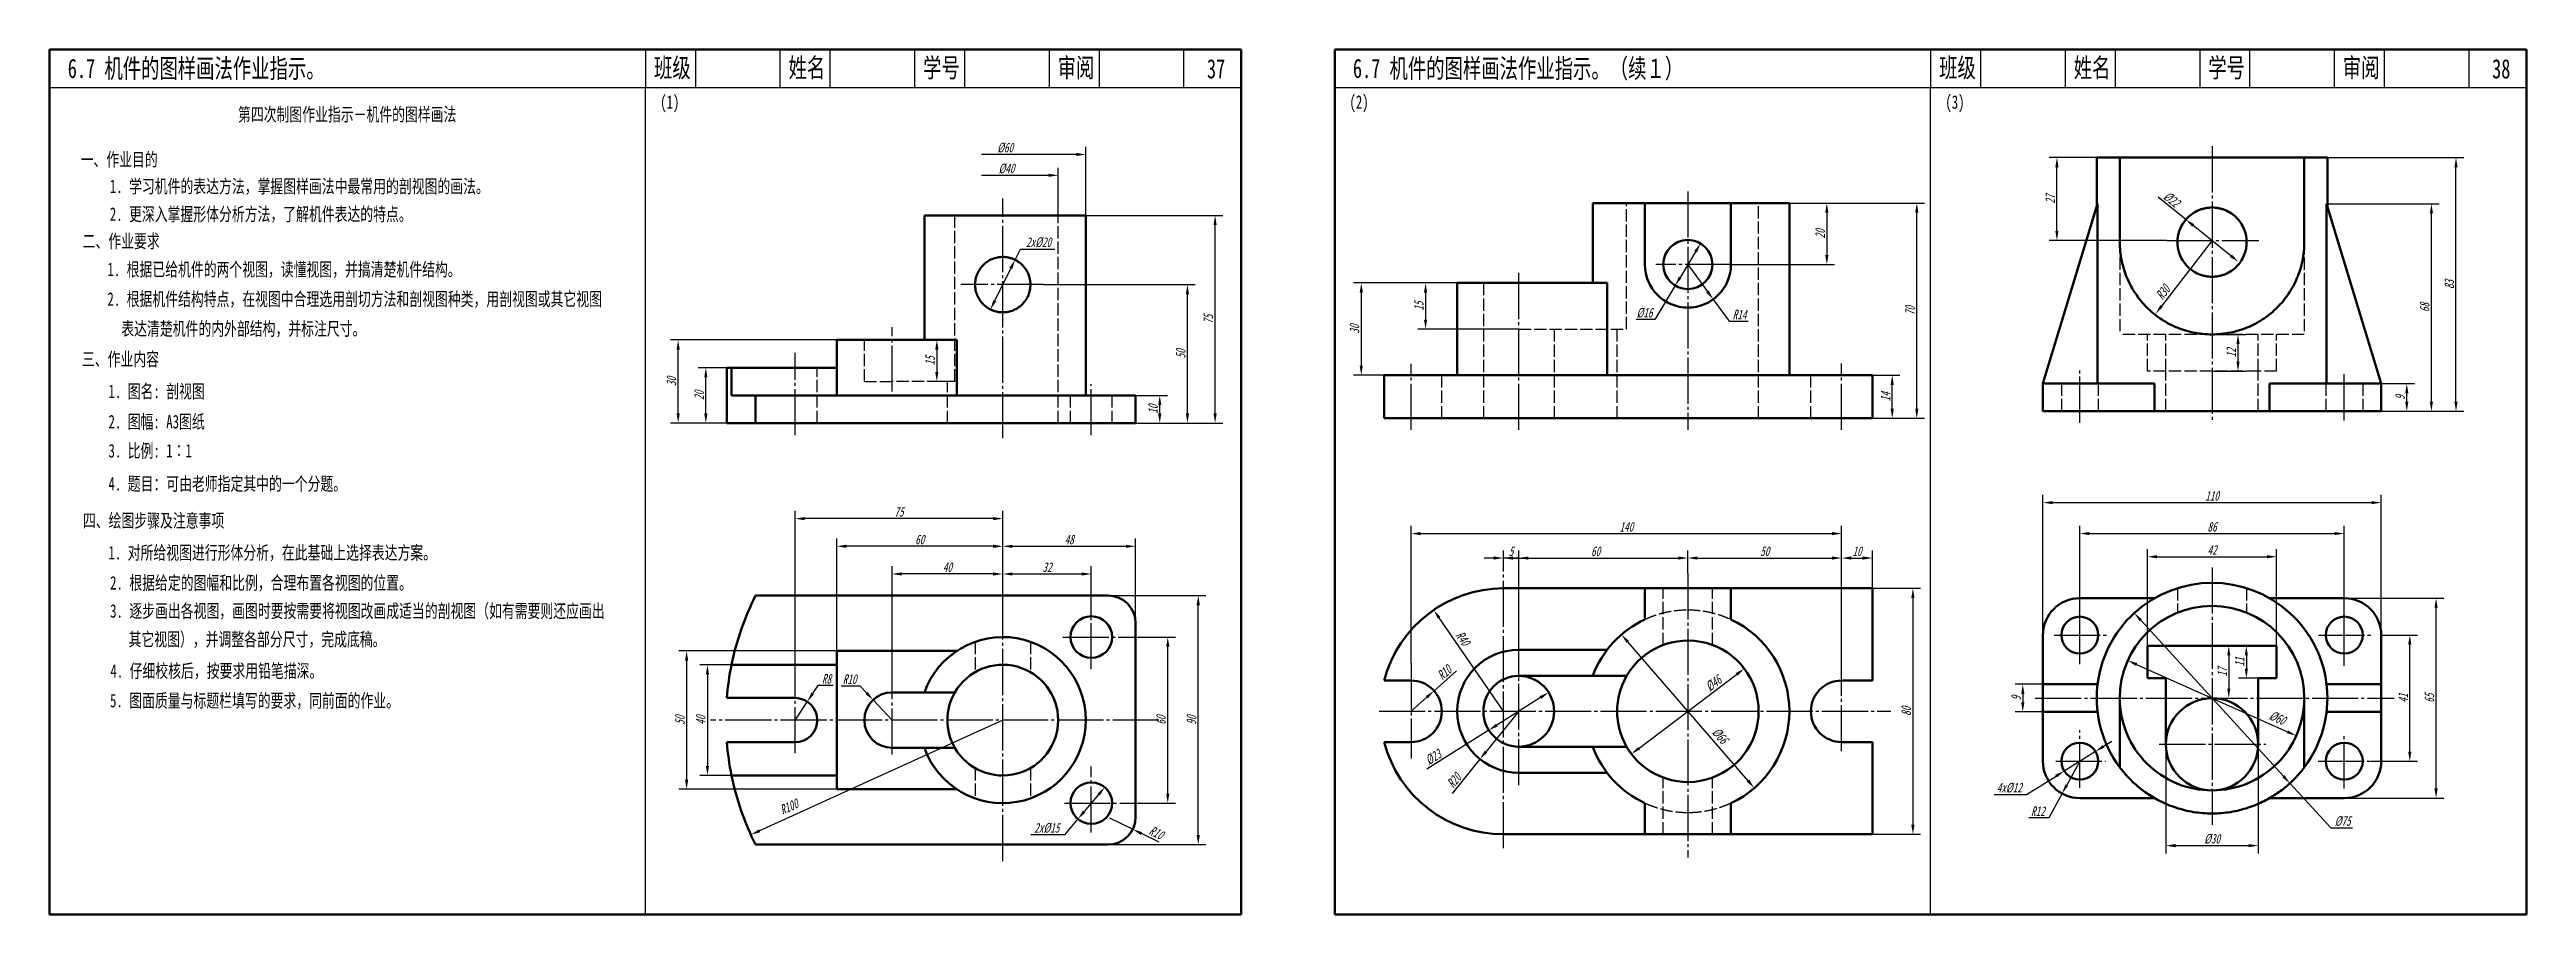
# Model space of a CAD drawing. Header units: millimetres. Extents: x -334 to 3025, y 133 to 867.
# Drawn here: x 1701 to 2346, y 642 to 867 of the extents above; entities that cross this region are included whole.
import ezdxf

# ---------------------------------------------------------------- set-up
doc = ezdxf.new("R2010")
doc.units = ezdxf.units.MM
doc.header["$LTSCALE"] = 0.8
doc.header["$PDMODE"] = 33
doc.header["$PDSIZE"] = 1.5
doc.linetypes.add('myCENTER', pattern=[18, 15, -1, 1, -1])
doc.linetypes.add('myHIDDEN', pattern=[5, 4, -1])
doc.layers.get('Defpoints').update_dxf_attribs({"lineweight": 20})
for name, color, linetype, lineweight in [('中心线', 7, 'myCENTER', 25), ('尺寸', 7, 'Continuous', 25), ('文字', 7, 'Continuous', 25), ('标题文字', 7, 'Continuous', 25), ('粗实线', 7, 'Continuous', 50), ('细实线', 7, 'Continuous', 25), ('虚线', 7, 'myHIDDEN', 25)]:
    doc.layers.add(name, color=color, linetype=linetype, lineweight=lineweight)
doc.styles.add('尺寸文字1-2.5号', font='SimSun.ttf', dxfattribs={"width": 0.7, "oblique": 15, "height": 2.5})
doc.styles.add('标题汉字1-5号', font='SimSun.ttf', dxfattribs={"width": 0.7, "height": 5})
doc.styles.add('标题汉字2-3.5号', font='SimSun.ttf', dxfattribs={"width": 0.7, "height": 3.5})
doc.dimstyles.new('尺寸25', dxfattribs={"dimtxt": 2.5, "dimasz": 2.5, "dimexe": 2, "dimexo": 0, "dimgap": 0.5, "dimtad": 1, "dimdec": 0, "dimdsep": 46, "dimtxsty": '尺寸文字1-2.5号', "dimcen": 0, "dimadec": 0, "dimazin": 0, "dimtfac": 1, "dimtdec": 0, "dimtmove": 0, "dimatfit": 3, "dimfxl": 0, "dimarcsym": 0})

msp = doc.modelspace()

# ---------------------------------------------------------------- texts
at = {"layer": '尺寸', "char_height": 2.5, "attachment_point": 5, "style": '尺寸文字1-2.5号'}
for s, insert in [('%%C60', (1949.83, 841.37)), ('%%C40', (1950.18, 835.94))]:
    msp.add_mtext(s, dxfattribs=dict(at, insert=insert))
at = {"layer": '尺寸', "insert": (1989.14, 663.19), "char_height": 2.5, "attachment_point": 5, "rotation": 333.63793, "style": '尺寸文字1-2.5号'}
msp.add_mtext('R10', dxfattribs=at)
at = {"layer": '文字', "style": '标题汉字2-3.5号', "width": 0.7}
for s, p in [('4. 题目：可由老师指定其中的一个分题。', (1716.6, 752.22)), ('5. 图面质量与标题栏填写的要求，同前面的作业。', (1717, 695.8))]:
    msp.add_text(s, height=3.5, dxfattribs=at).set_placement(p)
at = {"layer": '标题文字', "width": 0.7}
for s, height, style, p in [('6.7 机件的图样画法作业指示。', 5, '标题汉字1-5号', (1706, 859.52)), ('班级', 5, '标题汉字1-5号', (1858.49, 859.69)), ('姓名', 5, '标题汉字1-5号', (1893.49, 859.69)), ('学号', 5, '标题汉字1-5号', (1928.49, 859.69)), ('审阅', 5, '标题汉字1-5号', (1963.49, 859.69)), ('37', 5, '标题汉字1-5号', (2002.32, 859.42)), ('6.7 机件的图样画法作业指示。（续１）', 5, '标题汉字1-5号', (2040.29, 859.52)), ('班级', 5, '标题汉字1-5号', (2192.78, 859.69)), ('姓名', 5, '标题汉字1-5号', (2227.78, 859.69)), ('学号', 5, '标题汉字1-5号', (2262.78, 859.69)), ('审阅', 5, '标题汉字1-5号', (2297.78, 859.69)), ('38', 5, '标题汉字1-5号', (2336.61, 859.42)), ('第四次制图作业指示－机件的图样画法 ', 3.5, '标题汉字2-3.5号', (1750.28, 848.3)), ('(1)', 3.5, '标题汉字2-3.5号', (1860.1, 851.51)), ('(2)', 3.5, '标题汉字2-3.5号', (2039.39, 851.51)), ('(3)', 3.5, '标题汉字2-3.5号', (2194.39, 851.51)), ('一、作业目的', 3.5, '标题汉字2-3.5号', (1709.35, 836.55)), ('1. 学习机件的表达方法，掌握图样画法中最常用的剖视图的画法。', 3.5, '标题汉字2-3.5号', (1716.95, 829.59)), ('2. 更深入掌握形体分析方法，了解机件表达的特点。', 3.5, '标题汉字2-3.5号', (1716.95, 822.36)), ('二、作业要求', 3.5, '标题汉字2-3.5号', (1709.88, 815.33)), ('1. 根据已给机件的两个视图，读懂视图，并搞清楚机件结构。', 3.5, '标题汉字2-3.5号', (1716.32, 807.99)), ('2. 根据机件结构特点，在视图中合理选用剖切方法和剖视图种类，用剖视图或其它视图', 3.5, '标题汉字2-3.5号', (1716.32, 800.27)), ('  表达清楚机件的内外部结构，并标注尺寸。', 3.5, '标题汉字2-3.5号', (1716.6, 792.55)), ('三、作业内容', 3.5, '标题汉字2-3.5号', (1709.69, 784.64)), ('1. 图名: 剖视图', 3.5, '标题汉字2-3.5号', (1716.6, 776.26)), ('2. 图幅: A3图纸', 3.5, '标题汉字2-3.5号', (1716.6, 768.37)), ('3. 比例: 1∶1', 3.5, '标题汉字2-3.5号', (1716.6, 760.8)), ('四、绘图步骤及注意事项', 3.5, '标题汉字2-3.5号', (1709.95, 742.63)), ('1. 对所给视图进行形体分析，在此基础上选择表达方案。', 3.5, '标题汉字2-3.5号', (1716.6, 734.29)), ('2. 根据给定的图幅和比例，合理布置各视图的位置。', 3.5, '标题汉字2-3.5号', (1717.02, 726.44)), ('3. 逐步画出各视图，画图时要按需要将视图改画成适当的剖视图（如有需要则还应画出', 3.5, '标题汉字2-3.5号', (1717.02, 719.13)), ('   其它视图），并调整各部分尺寸，完成底稿。', 3.5, '标题汉字2-3.5号', (1716.82, 711.75)), ('4. 仔细校核后，按要求用铅笔描深。', 3.5, '标题汉字2-3.5号', (1717.1, 703.54))]:
    msp.add_text(s, height=height, dxfattribs=dict(at, style=style)).set_placement(p)

# ---------------------------------------------------------------- blocks, each defined once
blk = doc.blocks.new('*D110')
at = {"layer": 'Defpoints', "color": 0}
for p in [(1871.98, 784.16), (1877.44, 784.16), (1877.44, 769.76)]:
    blk.add_point(p, dxfattribs=at)
at = {"layer": '尺寸', "color": 0, "lineweight": -2}
for p, q in [((1877.44, 784.16), (1869.98, 784.16)), ((1871.98, 772.26), (1871.98, 781.66)), ((1877.44, 769.76), (1869.98, 769.76))]:
    blk.add_line(p, q, dxfattribs=at)
at = {"layer": '尺寸', "color": 0}
for points in [[(1871.56, 781.66), (1872.4, 781.66), (1871.98, 784.16)], [(1871.56, 772.26), (1872.4, 772.26), (1871.98, 769.76)]]:
    blk.add_solid(points, dxfattribs=at)
at = {"layer": '尺寸', "color": 0, "insert": (1870.23, 776.96), "char_height": 2.5, "attachment_point": 5, "rotation": 90, "style": '尺寸文字1-2.5号'}
blk.add_mtext('20', dxfattribs=at)
blk = doc.blocks.new('*D111')
at = {"layer": 'Defpoints', "color": 0}
for p in [(1864.78, 791.36), (1906.01, 791.36), (1877.44, 769.76)]:
    blk.add_point(p, dxfattribs=at)
at = {"layer": '尺寸', "color": 0, "lineweight": -2}
for p, q in [((1906.01, 791.36), (1862.78, 791.36)), ((1864.78, 772.26), (1864.78, 788.86)), ((1877.44, 769.76), (1862.78, 769.76))]:
    blk.add_line(p, q, dxfattribs=at)
at = {"layer": '尺寸', "color": 0}
for points in [[(1864.36, 788.86), (1865.2, 788.86), (1864.78, 791.36)], [(1864.36, 772.26), (1865.2, 772.26), (1864.78, 769.76)]]:
    blk.add_solid(points, dxfattribs=at)
at = {"layer": '尺寸', "color": 0, "insert": (1863.03, 780.56), "char_height": 2.5, "attachment_point": 5, "rotation": 90, "style": '尺寸文字1-2.5号'}
blk.add_mtext('30', dxfattribs=at)
blk = doc.blocks.new('*D112')
at = {"layer": 'Defpoints', "color": 0}
for p in [(1936.74, 791.36), (1932.06, 780.56), (1936.74, 780.56)]:
    blk.add_point(p, dxfattribs=at)
at = {"layer": '尺寸', "color": 0, "lineweight": -2}
for p, q in [((1936.74, 791.36), (1930.06, 791.36)), ((1932.06, 788.86), (1932.06, 783.06)), ((1936.74, 780.56), (1930.06, 780.56))]:
    blk.add_line(p, q, dxfattribs=at)
at = {"layer": '尺寸', "color": 0}
for points in [[(1931.64, 788.86), (1932.47, 788.86), (1932.06, 791.36)], [(1931.64, 783.06), (1932.47, 783.06), (1932.06, 780.56)]]:
    blk.add_solid(points, dxfattribs=at)
at = {"layer": '尺寸', "color": 0, "insert": (1930.31, 785.96), "char_height": 2.5, "attachment_point": 5, "rotation": 90, "style": '尺寸文字1-2.5号'}
blk.add_mtext('15', dxfattribs=at)
blk = doc.blocks.new('*D113')
at = {"layer": 'Defpoints', "color": 0}
for p in [(1983.77, 776.96), (1990.05, 776.96), (1983.77, 769.76)]:
    blk.add_point(p, dxfattribs=at)
at = {"layer": '尺寸', "color": 0, "lineweight": -2}
for p, q in [((1983.77, 776.96), (1992.05, 776.96)), ((1990.05, 772.26), (1990.05, 774.46)), ((1983.77, 769.76), (1992.05, 769.76))]:
    blk.add_line(p, q, dxfattribs=at)
at = {"layer": '尺寸', "color": 0}
for points in [[(1989.63, 774.46), (1990.46, 774.46), (1990.05, 776.96)], [(1989.63, 772.26), (1990.46, 772.26), (1990.05, 769.76)]]:
    blk.add_solid(points, dxfattribs=at)
at = {"layer": '尺寸', "color": 0, "insert": (1988.3, 773.36), "char_height": 2.5, "attachment_point": 5, "rotation": 90, "style": '尺寸文字1-2.5号'}
blk.add_mtext('10', dxfattribs=at)
blk = doc.blocks.new('*D114')
at = {"layer": 'Defpoints', "color": 0}
for p in [(1959.77, 805.76), (1997.25, 805.76), (1983.77, 769.76)]:
    blk.add_point(p, dxfattribs=at)
at = {"layer": '尺寸', "color": 0, "lineweight": -2}
for p, q in [((1959.77, 805.76), (1999.25, 805.76)), ((1997.25, 772.26), (1997.25, 803.26)), ((1983.77, 769.76), (1999.25, 769.76))]:
    blk.add_line(p, q, dxfattribs=at)
at = {"layer": '尺寸', "color": 0}
for points in [[(1996.83, 803.26), (1997.66, 803.26), (1997.25, 805.76)], [(1996.83, 772.26), (1997.66, 772.26), (1997.25, 769.76)]]:
    blk.add_solid(points, dxfattribs=at)
at = {"layer": '尺寸', "color": 0, "insert": (1995.5, 787.76), "char_height": 2.5, "attachment_point": 5, "rotation": 90, "style": '尺寸文字1-2.5号'}
blk.add_mtext('50', dxfattribs=at)
blk = doc.blocks.new('*D115')
at = {"layer": 'Defpoints', "color": 0}
for p in [(1970.81, 823.76), (2004.45, 823.76), (1983.77, 769.76)]:
    blk.add_point(p, dxfattribs=at)
at = {"layer": '尺寸', "color": 0, "lineweight": -2}
for p, q in [((1970.81, 823.76), (2006.45, 823.76)), ((2004.45, 772.26), (2004.45, 821.26)), ((1983.77, 769.76), (2006.45, 769.76))]:
    blk.add_line(p, q, dxfattribs=at)
at = {"layer": '尺寸', "color": 0}
for points in [[(2004.03, 821.26), (2004.86, 821.26), (2004.45, 823.76)], [(2004.03, 772.26), (2004.86, 772.26), (2004.45, 769.76)]]:
    blk.add_solid(points, dxfattribs=at)
at = {"layer": '尺寸', "color": 0, "insert": (2002.7, 796.76), "char_height": 2.5, "attachment_point": 5, "rotation": 90, "style": '尺寸文字1-2.5号'}
blk.add_mtext('75', dxfattribs=at)
blk = doc.blocks.new('*D116')
at = {"layer": 'Defpoints', "color": 0}
for p in [(1898.38, 697.29), (1895.21, 692.48)]:
    blk.add_point(p, dxfattribs=at)
at = {"layer": '尺寸', "color": 0, "lineweight": -2}
for p, q in [((1895.21, 692.48), (1898.38, 697.29)), ((1901.13, 701.47), (1899.76, 699.38)), ((1905.11, 701.47), (1901.13, 701.47))]:
    blk.add_line(p, q, dxfattribs=at)
at = {"layer": '尺寸', "color": 0}
blk.add_solid([(1899.41, 699.61), (1900.11, 699.15), (1898.38, 697.29)], dxfattribs=at)
at = {"layer": '尺寸', "color": 0, "insert": (1903.37, 703.22), "char_height": 2.5, "attachment_point": 5, "style": '尺寸文字1-2.5号'}
blk.add_mtext('R8', dxfattribs=at)
blk = doc.blocks.new('*D117')
at = {"layer": 'Defpoints', "color": 0}
for p in [(1878.67, 706.88), (1872.4, 678.08), (1878.67, 678.08)]:
    blk.add_point(p, dxfattribs=at)
at = {"layer": '尺寸', "color": 0, "lineweight": -2}
for p, q in [((1878.67, 706.88), (1870.4, 706.88)), ((1872.4, 704.38), (1872.4, 680.58)), ((1878.67, 678.08), (1870.4, 678.08))]:
    blk.add_line(p, q, dxfattribs=at)
at = {"layer": '尺寸', "color": 0}
for points in [[(1871.98, 704.38), (1872.81, 704.38), (1872.4, 706.88)], [(1871.98, 680.58), (1872.81, 680.58), (1872.4, 678.08)]]:
    blk.add_solid(points, dxfattribs=at)
at = {"layer": '尺寸', "color": 0, "insert": (1870.65, 692.48), "char_height": 2.5, "attachment_point": 5, "rotation": 90, "style": '尺寸文字1-2.5号'}
blk.add_mtext('40', dxfattribs=at)
blk = doc.blocks.new('*D118')
at = {"layer": 'Defpoints', "color": 0}
for p in [(1906.01, 710.48), (1866.97, 674.48), (1906.01, 674.48)]:
    blk.add_point(p, dxfattribs=at)
at = {"layer": '尺寸', "color": 0, "lineweight": -2}
for p, q in [((1906.01, 710.48), (1864.97, 710.48)), ((1866.97, 707.98), (1866.97, 676.98)), ((1906.01, 674.48), (1864.97, 674.48))]:
    blk.add_line(p, q, dxfattribs=at)
at = {"layer": '尺寸', "color": 0}
for points in [[(1866.56, 707.98), (1867.39, 707.98), (1866.97, 710.48)], [(1866.56, 676.98), (1867.39, 676.98), (1866.97, 674.48)]]:
    blk.add_solid(points, dxfattribs=at)
at = {"layer": '尺寸', "color": 0, "insert": (1865.22, 692.48), "char_height": 2.5, "attachment_point": 5, "rotation": 90, "style": '尺寸文字1-2.5号'}
blk.add_mtext('50', dxfattribs=at)
blk = doc.blocks.new('*D119')
at = {"layer": 'Defpoints', "color": 0}
for p in [(1915.48, 697.73), (1920.41, 692.48)]:
    blk.add_point(p, dxfattribs=at)
at = {"layer": '尺寸', "color": 0, "lineweight": -2}
for p, q in [((1907.21, 701.37), (1912.06, 701.37)), ((1912.06, 701.37), (1913.77, 699.55)), ((1920.41, 692.48), (1915.48, 697.73))]:
    blk.add_line(p, q, dxfattribs=at)
at = {"layer": '尺寸', "color": 0}
blk.add_solid([(1914.08, 699.84), (1913.47, 699.27), (1915.48, 697.73)], dxfattribs=at)
at = {"layer": '尺寸', "color": 0, "insert": (1909.39, 703.12), "char_height": 2.5, "attachment_point": 5, "style": '尺寸文字1-2.5号'}
blk.add_mtext('R10', dxfattribs=at)
blk = doc.blocks.new('*D120')
at = {"layer": 'Defpoints', "color": 0}
for p in [(1949.21, 692.48), (1883.68, 662.65)]:
    blk.add_point(p, dxfattribs=at)
at = {"layer": '尺寸', "color": 0, "lineweight": -2}
blk.add_line((1949.21, 692.48), (1885.96, 663.69), dxfattribs=at)
at = {"layer": '尺寸', "color": 0}
blk.add_solid([(1885.79, 664.07), (1886.13, 663.31), (1883.68, 662.65)], dxfattribs=at)
at = {"layer": '尺寸', "color": 0, "insert": (1893.62, 669.95), "char_height": 2.5, "attachment_point": 5, "rotation": 24.47655, "style": '尺寸文字1-2.5号'}
blk.add_mtext('R100', dxfattribs=at)
blk = doc.blocks.new('*D121')
at = {"layer": 'Defpoints', "color": 0}
for p in [(1975.74, 675), (1968.76, 666.76)]:
    blk.add_point(p, dxfattribs=at)
at = {"layer": '尺寸', "color": 0, "lineweight": -2}
for p, q in [((1974.13, 673.1), (1970.38, 668.67)), ((1968.76, 666.76), (1965.29, 662.66)), ((1965.29, 662.66), (1956.54, 662.66))]:
    blk.add_line(p, q, dxfattribs=at)
at = {"layer": '尺寸', "color": 0}
for points in [[(1973.81, 673.36), (1974.45, 672.83), (1975.74, 675)], [(1970.06, 668.94), (1970.7, 668.4), (1968.76, 666.76)]]:
    blk.add_solid(points, dxfattribs=at)
at = {"layer": '尺寸', "color": 0, "insert": (1960.66, 664.41), "char_height": 2.5, "attachment_point": 5, "style": '尺寸文字1-2.5号'}
blk.add_mtext('2x%%C15', dxfattribs=at)
blk = doc.blocks.new('*D122')
at = {"layer": 'Defpoints', "color": 0}
for p in [(1980.84, 714.08), (1992.13, 714.08), (1980.84, 670.88)]:
    blk.add_point(p, dxfattribs=at)
at = {"layer": '尺寸', "color": 0, "lineweight": -2}
for p, q in [((1980.84, 714.08), (1994.13, 714.08)), ((1992.13, 673.38), (1992.13, 711.58)), ((1980.84, 670.88), (1994.13, 670.88))]:
    blk.add_line(p, q, dxfattribs=at)
at = {"layer": '尺寸', "color": 0}
for points in [[(1991.72, 711.58), (1992.55, 711.58), (1992.13, 714.08)], [(1991.72, 673.38), (1992.55, 673.38), (1992.13, 670.88)]]:
    blk.add_solid(points, dxfattribs=at)
at = {"layer": '尺寸', "color": 0, "insert": (1990.38, 692.48), "char_height": 2.5, "attachment_point": 5, "rotation": 90, "style": '尺寸文字1-2.5号'}
blk.add_mtext('60', dxfattribs=at)
blk = doc.blocks.new('*D123')
at = {"layer": 'Defpoints', "color": 0}
for p in [(1976.57, 724.88), (2000.06, 724.88), (1976.57, 660.08)]:
    blk.add_point(p, dxfattribs=at)
at = {"layer": '尺寸', "color": 0, "lineweight": -2}
for p, q in [((1976.57, 724.88), (2002.06, 724.88)), ((2000.06, 662.58), (2000.06, 722.38)), ((1976.57, 660.08), (2002.06, 660.08))]:
    blk.add_line(p, q, dxfattribs=at)
at = {"layer": '尺寸', "color": 0}
for points in [[(1999.64, 722.38), (2000.48, 722.38), (2000.06, 724.88)], [(1999.64, 662.58), (2000.48, 662.58), (2000.06, 660.08)]]:
    blk.add_solid(points, dxfattribs=at)
at = {"layer": '尺寸', "color": 0, "insert": (1998.31, 692.48), "char_height": 2.5, "attachment_point": 5, "rotation": 90, "style": '尺寸文字1-2.5号'}
blk.add_mtext('90', dxfattribs=at)
blk = doc.blocks.new('*D124')
at = {"layer": 'Defpoints', "color": 0}
for p in [(1972.25, 730.49), (1949.21, 727.92), (1972.25, 719.48)]:
    blk.add_point(p, dxfattribs=at)
at = {"layer": '尺寸', "color": 0, "lineweight": -2}
for p, q in [((1949.21, 727.92), (1949.21, 732.49)), ((1951.71, 730.49), (1969.75, 730.49)), ((1972.25, 719.48), (1972.25, 732.49))]:
    blk.add_line(p, q, dxfattribs=at)
at = {"layer": '尺寸', "color": 0}
for points in [[(1951.71, 730.91), (1951.71, 730.08), (1949.21, 730.49)], [(1969.75, 730.91), (1969.75, 730.08), (1972.25, 730.49)]]:
    blk.add_solid(points, dxfattribs=at)
at = {"layer": '尺寸', "color": 0, "insert": (1960.73, 732.24), "char_height": 2.5, "attachment_point": 5, "style": '尺寸文字1-2.5号'}
blk.add_mtext('32', dxfattribs=at)
blk = doc.blocks.new('*D125')
at = {"layer": 'Defpoints', "color": 0}
for p in [(1983.77, 737.69), (1949.21, 727.92), (1983.77, 717.68)]:
    blk.add_point(p, dxfattribs=at)
at = {"layer": '尺寸', "color": 0, "lineweight": -2}
for p, q in [((1949.21, 727.92), (1949.21, 739.69)), ((1951.71, 737.69), (1981.27, 737.69)), ((1983.77, 717.68), (1983.77, 739.69))]:
    blk.add_line(p, q, dxfattribs=at)
at = {"layer": '尺寸', "color": 0}
for points in [[(1951.71, 738.11), (1951.71, 737.28), (1949.21, 737.69)], [(1981.27, 738.11), (1981.27, 737.28), (1983.77, 737.69)]]:
    blk.add_solid(points, dxfattribs=at)
at = {"layer": '尺寸', "color": 0, "insert": (1966.49, 739.44), "char_height": 2.5, "attachment_point": 5, "style": '尺寸文字1-2.5号'}
blk.add_mtext('48', dxfattribs=at)
blk = doc.blocks.new('*D126')
at = {"layer": 'Defpoints', "color": 0}
for p in [(1920.41, 730.49), (1949.21, 724.88), (1920.41, 704.14)]:
    blk.add_point(p, dxfattribs=at)
at = {"layer": '尺寸', "color": 0, "lineweight": -2}
for p, q in [((1920.41, 704.14), (1920.41, 732.49)), ((1946.71, 730.49), (1922.91, 730.49)), ((1949.21, 724.88), (1949.21, 732.49))]:
    blk.add_line(p, q, dxfattribs=at)
at = {"layer": '尺寸', "color": 0}
for points in [[(1922.91, 730.91), (1922.91, 730.08), (1920.41, 730.49)], [(1946.71, 730.91), (1946.71, 730.08), (1949.21, 730.49)]]:
    blk.add_solid(points, dxfattribs=at)
at = {"layer": '尺寸', "color": 0, "insert": (1934.81, 732.24), "char_height": 2.5, "attachment_point": 5, "style": '尺寸文字1-2.5号'}
blk.add_mtext('40', dxfattribs=at)
blk = doc.blocks.new('*D127')
at = {"layer": 'Defpoints', "color": 0}
for p in [(1906.01, 737.69), (1949.21, 724.88), (1906.01, 710.48)]:
    blk.add_point(p, dxfattribs=at)
at = {"layer": '尺寸', "color": 0, "lineweight": -2}
for p, q in [((1906.01, 710.48), (1906.01, 739.69)), ((1946.71, 737.69), (1908.51, 737.69)), ((1949.21, 724.88), (1949.21, 739.69))]:
    blk.add_line(p, q, dxfattribs=at)
at = {"layer": '尺寸', "color": 0}
for points in [[(1908.51, 738.11), (1908.51, 737.28), (1906.01, 737.69)], [(1946.71, 738.11), (1946.71, 737.28), (1949.21, 737.69)]]:
    blk.add_solid(points, dxfattribs=at)
at = {"layer": '尺寸', "color": 0, "insert": (1927.61, 739.44), "char_height": 2.5, "attachment_point": 5, "style": '尺寸文字1-2.5号'}
blk.add_mtext('60', dxfattribs=at)
blk = doc.blocks.new('*D128')
at = {"layer": 'Defpoints', "color": 0}
for p in [(1895.21, 744.89), (1949.21, 724.88), (1895.21, 701.81)]:
    blk.add_point(p, dxfattribs=at)
at = {"layer": '尺寸', "color": 0, "lineweight": -2}
for p, q in [((1895.21, 701.81), (1895.21, 746.89)), ((1946.71, 744.89), (1897.71, 744.89)), ((1949.21, 724.88), (1949.21, 746.89))]:
    blk.add_line(p, q, dxfattribs=at)
at = {"layer": '尺寸', "color": 0}
for points in [[(1897.71, 745.31), (1897.71, 744.48), (1895.21, 744.89)], [(1946.71, 745.31), (1946.71, 744.48), (1949.21, 744.89)]]:
    blk.add_solid(points, dxfattribs=at)
at = {"layer": '尺寸', "color": 0, "insert": (1922.21, 746.64), "char_height": 2.5, "attachment_point": 5, "style": '尺寸文字1-2.5号'}
blk.add_mtext('75', dxfattribs=at)
blk = doc.blocks.new('*D129')
at = {"layer": 'Defpoints', "color": 0}
for p in [(1952.42, 812.21), (1946.01, 799.31)]:
    blk.add_point(p, dxfattribs=at)
at = {"layer": '尺寸', "color": 0, "lineweight": -2}
for p, q in [((1952.42, 812.21), (1953.81, 815.01)), ((1953.81, 815.01), (1962.75, 815.01)), ((1947.12, 801.55), (1951.31, 809.97))]:
    blk.add_line(p, q, dxfattribs=at)
at = {"layer": '尺寸', "color": 0}
for points in [[(1950.93, 810.15), (1951.68, 809.78), (1952.42, 812.21)], [(1946.75, 801.74), (1947.49, 801.37), (1946.01, 799.31)]]:
    blk.add_solid(points, dxfattribs=at)
at = {"layer": '尺寸', "color": 0, "insert": (1958.53, 816.76), "char_height": 2.5, "attachment_point": 5, "style": '尺寸文字1-2.5号'}
blk.add_mtext('2x%%C20', dxfattribs=at)
blk = doc.blocks.new('*D79')
at = {"layer": 'Defpoints', "color": 0}
for p in [(2233.44, 684.33), (2225.3, 679.24)]:
    blk.add_point(p, dxfattribs=at)
at = {"layer": '尺寸', "color": 0, "lineweight": -2}
for p, q in [((2233.44, 684.33), (2225.3, 679.24)), ((2235.56, 685.66), (2237.68, 686.98)), ((2215.48, 673.11), (2223.18, 677.92)), ((2207.06, 673.11), (2215.48, 673.11))]:
    blk.add_line(p, q, dxfattribs=at)
at = {"layer": '尺寸', "color": 0}
for points in [[(2235.34, 686.01), (2235.78, 685.3), (2233.44, 684.33)], [(2222.96, 678.27), (2223.4, 677.57), (2225.3, 679.24)]]:
    blk.add_solid(points, dxfattribs=at)
at = {"layer": '尺寸', "color": 0, "insert": (2211.02, 674.86), "char_height": 2.5, "attachment_point": 5, "style": '尺寸文字1-2.5号'}
blk.add_mtext('4x%%C12', dxfattribs=at)
blk = doc.blocks.new('*D80')
at = {"layer": 'Defpoints', "color": 0}
for p in [(2229.37, 681.79), (2224.76, 673.37)]:
    blk.add_point(p, dxfattribs=at)
at = {"layer": '尺寸', "color": 0, "lineweight": -2}
for p, q in [((2229.37, 681.79), (2225.96, 675.56)), ((2224.76, 673.37), (2221.28, 667.02)), ((2221.28, 667.02), (2216.14, 667.02))]:
    blk.add_line(p, q, dxfattribs=at)
at = {"layer": '尺寸', "color": 0}
blk.add_solid([(2225.59, 675.76), (2226.33, 675.36), (2224.76, 673.37)], dxfattribs=at)
at = {"layer": '尺寸', "color": 0, "insert": (2218.46, 668.77), "char_height": 2.5, "attachment_point": 5, "style": '尺寸文字1-2.5号'}
blk.add_mtext('R12', dxfattribs=at)
blk = doc.blocks.new('*D81')
at = {"layer": 'Defpoints', "color": 0}
for p in [(2251.77, 686.19), (2275.77, 686.19), (2275.77, 659.82)]:
    blk.add_point(p, dxfattribs=at)
at = {"layer": '尺寸', "color": 0, "lineweight": -2}
for p, q in [((2251.77, 686.19), (2251.77, 657.82)), ((2275.77, 686.19), (2275.77, 657.82)), ((2254.27, 659.82), (2273.27, 659.82))]:
    blk.add_line(p, q, dxfattribs=at)
at = {"layer": '尺寸', "color": 0}
for points in [[(2254.27, 660.24), (2254.27, 659.41), (2251.77, 659.82)], [(2273.27, 660.24), (2273.27, 659.41), (2275.77, 659.82)]]:
    blk.add_solid(points, dxfattribs=at)
at = {"layer": '尺寸', "color": 0, "insert": (2263.77, 661.57), "char_height": 2.5, "attachment_point": 5, "style": '尺寸文字1-2.5号'}
blk.add_mtext('%%C30', dxfattribs=at)
blk = doc.blocks.new('*D82')
at = {"layer": 'Defpoints', "color": 0}
for p in [(2219.77, 701.79), (2214.54, 694.59), (2219.77, 694.59)]:
    blk.add_point(p, dxfattribs=at)
at = {"layer": '尺寸', "color": 0, "lineweight": -2}
for p, q in [((2219.77, 701.79), (2212.54, 701.79)), ((2214.54, 699.29), (2214.54, 697.09)), ((2219.77, 694.59), (2212.54, 694.59))]:
    blk.add_line(p, q, dxfattribs=at)
at = {"layer": '尺寸', "color": 0}
for points in [[(2214.13, 699.29), (2214.96, 699.29), (2214.54, 701.79)], [(2214.13, 697.09), (2214.96, 697.09), (2214.54, 694.59)]]:
    blk.add_solid(points, dxfattribs=at)
at = {"layer": '尺寸', "color": 0, "insert": (2212.79, 698.19), "char_height": 2.5, "attachment_point": 5, "rotation": 90, "style": '尺寸文字1-2.5号'}
blk.add_mtext('9', dxfattribs=at)
blk = doc.blocks.new('*D83')
at = {"layer": 'Defpoints', "color": 0}
for p in [(2241.86, 707.98), (2285.68, 688.4)]:
    blk.add_point(p, dxfattribs=at)
at = {"layer": '尺寸', "color": 0, "lineweight": -2}
blk.add_line((2244.14, 706.96), (2283.4, 689.42), dxfattribs=at)
at = {"layer": '尺寸', "color": 0}
for points in [[(2244.31, 707.34), (2243.97, 706.58), (2241.86, 707.98)], [(2283.57, 689.8), (2283.23, 689.04), (2285.68, 688.4)]]:
    blk.add_solid(points, dxfattribs=at)
at = {"layer": '尺寸', "color": 0, "insert": (2280.76, 693.04), "char_height": 2.5, "attachment_point": 5, "rotation": 335.92519, "style": '尺寸文字1-2.5号'}
blk.add_mtext('%%C60', dxfattribs=at)
blk = doc.blocks.new('*D84')
at = {"layer": 'Defpoints', "color": 0}
for p in [(2307.77, 714.59), (2315.2, 714.59), (2305.19, 681.79)]:
    blk.add_point(p, dxfattribs=at)
at = {"layer": '尺寸', "color": 0, "lineweight": -2}
for p, q in [((2307.77, 714.59), (2317.2, 714.59)), ((2315.2, 684.29), (2315.2, 712.09)), ((2305.19, 681.79), (2317.2, 681.79))]:
    blk.add_line(p, q, dxfattribs=at)
at = {"layer": '尺寸', "color": 0}
for points in [[(2314.78, 712.09), (2315.62, 712.09), (2315.2, 714.59)], [(2314.78, 684.29), (2315.62, 684.29), (2315.2, 681.79)]]:
    blk.add_solid(points, dxfattribs=at)
at = {"layer": '尺寸', "color": 0, "insert": (2313.45, 698.19), "char_height": 2.5, "attachment_point": 5, "rotation": 90, "style": '尺寸文字1-2.5号'}
blk.add_mtext('41', dxfattribs=at)
blk = doc.blocks.new('*D85')
at = {"layer": 'Defpoints', "color": 0}
for p in [(2298.17, 724.19), (2322.05, 724.19), (2298.17, 672.19)]:
    blk.add_point(p, dxfattribs=at)
at = {"layer": '尺寸', "color": 0, "lineweight": -2}
for p, q in [((2298.17, 724.19), (2324.05, 724.19)), ((2322.05, 674.69), (2322.05, 721.69)), ((2298.17, 672.19), (2324.05, 672.19))]:
    blk.add_line(p, q, dxfattribs=at)
at = {"layer": '尺寸', "color": 0}
for points in [[(2321.63, 721.69), (2322.46, 721.69), (2322.05, 724.19)], [(2321.63, 674.69), (2322.46, 674.69), (2322.05, 672.19)]]:
    blk.add_solid(points, dxfattribs=at)
at = {"layer": '尺寸', "color": 0, "insert": (2320.3, 698.19), "char_height": 2.5, "attachment_point": 5, "rotation": 90, "style": '尺寸文字1-2.5号'}
blk.add_mtext('65', dxfattribs=at)
blk = doc.blocks.new('*D86')
at = {"layer": 'Defpoints', "color": 0}
for p in [(2280.57, 734.98), (2246.97, 711.79), (2280.57, 711.79)]:
    blk.add_point(p, dxfattribs=at)
at = {"layer": '尺寸', "color": 0, "lineweight": -2}
for p, q in [((2246.97, 711.79), (2246.97, 736.98)), ((2249.47, 734.98), (2278.07, 734.98)), ((2280.57, 711.79), (2280.57, 736.98))]:
    blk.add_line(p, q, dxfattribs=at)
at = {"layer": '尺寸', "color": 0}
for points in [[(2249.47, 735.4), (2249.47, 734.56), (2246.97, 734.98)], [(2278.07, 735.4), (2278.07, 734.56), (2280.57, 734.98)]]:
    blk.add_solid(points, dxfattribs=at)
at = {"layer": '尺寸', "color": 0, "insert": (2263.77, 736.73), "char_height": 2.5, "attachment_point": 5, "style": '尺寸文字1-2.5号'}
blk.add_mtext('42', dxfattribs=at)
blk = doc.blocks.new('*D87')
at = {"layer": 'Defpoints', "color": 0}
for p in [(2298.17, 741.01), (2229.37, 714.59), (2298.17, 714.59)]:
    blk.add_point(p, dxfattribs=at)
at = {"layer": '尺寸', "color": 0, "lineweight": -2}
for p, q in [((2229.37, 714.59), (2229.37, 743.01)), ((2231.87, 741.01), (2295.67, 741.01)), ((2298.17, 714.59), (2298.17, 743.01))]:
    blk.add_line(p, q, dxfattribs=at)
at = {"layer": '尺寸', "color": 0}
for points in [[(2231.87, 741.43), (2231.87, 740.6), (2229.37, 741.01)], [(2295.67, 741.43), (2295.67, 740.6), (2298.17, 741.01)]]:
    blk.add_solid(points, dxfattribs=at)
at = {"layer": '尺寸', "color": 0, "insert": (2263.77, 742.76), "char_height": 2.5, "attachment_point": 5, "style": '尺寸文字1-2.5号'}
blk.add_mtext('86', dxfattribs=at)
blk = doc.blocks.new('*D88')
at = {"layer": 'Defpoints', "color": 0}
for p in [(2307.77, 749.06), (2219.77, 714.59), (2307.77, 714.59)]:
    blk.add_point(p, dxfattribs=at)
at = {"layer": '尺寸', "color": 0, "lineweight": -2}
for p, q in [((2219.77, 714.59), (2219.77, 751.06)), ((2222.27, 749.06), (2305.27, 749.06)), ((2307.77, 714.59), (2307.77, 751.06))]:
    blk.add_line(p, q, dxfattribs=at)
at = {"layer": '尺寸', "color": 0}
for points in [[(2222.27, 749.47), (2222.27, 748.64), (2219.77, 749.06)], [(2305.27, 749.47), (2305.27, 748.64), (2307.77, 749.06)]]:
    blk.add_solid(points, dxfattribs=at)
at = {"layer": '尺寸', "color": 0, "insert": (2263.77, 750.81), "char_height": 2.5, "attachment_point": 5, "style": '尺寸文字1-2.5号'}
blk.add_mtext('110', dxfattribs=at)
blk = doc.blocks.new('*D89')
at = {"layer": 'Defpoints', "color": 0}
for p in [(2307.77, 780.02), (2314.42, 780.02), (2307.77, 772.82)]:
    blk.add_point(p, dxfattribs=at)
at = {"layer": '尺寸', "color": 0, "lineweight": -2}
for p, q in [((2307.77, 780.02), (2316.42, 780.02)), ((2314.42, 775.32), (2314.42, 777.52)), ((2307.77, 772.82), (2316.42, 772.82))]:
    blk.add_line(p, q, dxfattribs=at)
at = {"layer": '尺寸', "color": 0}
for points in [[(2314.01, 777.52), (2314.84, 777.52), (2314.42, 780.02)], [(2314.01, 775.32), (2314.84, 775.32), (2314.42, 772.82)]]:
    blk.add_solid(points, dxfattribs=at)
at = {"layer": '尺寸', "color": 0, "insert": (2312.67, 776.42), "char_height": 2.5, "attachment_point": 5, "rotation": 90, "style": '尺寸文字1-2.5号'}
blk.add_mtext('9', dxfattribs=at)
blk = doc.blocks.new('*D90')
at = {"layer": 'Defpoints', "color": 0}
for p in [(2293.55, 826.82), (2320.82, 826.82), (2307.77, 772.82)]:
    blk.add_point(p, dxfattribs=at)
at = {"layer": '尺寸', "color": 0, "lineweight": -2}
for p, q in [((2293.55, 826.82), (2322.82, 826.82)), ((2320.82, 775.32), (2320.82, 824.32)), ((2307.77, 772.82), (2322.82, 772.82))]:
    blk.add_line(p, q, dxfattribs=at)
at = {"layer": '尺寸', "color": 0}
for points in [[(2320.41, 824.32), (2321.24, 824.32), (2320.82, 826.82)], [(2320.41, 775.32), (2321.24, 775.32), (2320.82, 772.82)]]:
    blk.add_solid(points, dxfattribs=at)
at = {"layer": '尺寸', "color": 0, "insert": (2319.07, 799.82), "char_height": 2.5, "attachment_point": 5, "rotation": 90, "style": '尺寸文字1-2.5号'}
blk.add_mtext('68', dxfattribs=at)
blk = doc.blocks.new('*D91')
at = {"layer": 'Defpoints', "color": 0}
for p in [(2293.77, 838.82), (2327.22, 838.82), (2307.77, 772.82)]:
    blk.add_point(p, dxfattribs=at)
at = {"layer": '尺寸', "color": 0, "lineweight": -2}
for p, q in [((2293.77, 838.82), (2329.22, 838.82)), ((2327.22, 775.32), (2327.22, 836.32)), ((2307.77, 772.82), (2329.22, 772.82))]:
    blk.add_line(p, q, dxfattribs=at)
at = {"layer": '尺寸', "color": 0}
for points in [[(2326.81, 836.32), (2327.64, 836.32), (2327.22, 838.82)], [(2326.81, 775.32), (2327.64, 775.32), (2327.22, 772.82)]]:
    blk.add_solid(points, dxfattribs=at)
at = {"layer": '尺寸', "color": 0, "insert": (2325.47, 805.82), "char_height": 2.5, "attachment_point": 5, "rotation": 90, "style": '尺寸文字1-2.5号'}
blk.add_mtext('83', dxfattribs=at)
blk = doc.blocks.new('*D69')
at = {"layer": 'Defpoints', "color": 0}
for p in [(2263.77, 817.22), (2249.11, 798.22)]:
    blk.add_point(p, dxfattribs=at)
at = {"layer": '尺寸', "color": 0, "lineweight": -2}
blk.add_line((2263.77, 817.22), (2250.64, 800.19), dxfattribs=at)
at = {"layer": '尺寸', "color": 0}
blk.add_solid([(2250.31, 800.45), (2250.97, 799.94), (2249.11, 798.22)], dxfattribs=at)
at = {"layer": '尺寸', "color": 0, "insert": (2250.99, 803.78), "char_height": 2.5, "attachment_point": 5, "rotation": 52.34062, "style": '尺寸文字1-2.5号'}
blk.add_mtext('R30', dxfattribs=at)
blk = doc.blocks.new('*D92')
at = {"layer": 'Defpoints', "color": 0}
for p in [(2223.42, 838.82), (2263.77, 838.82), (2251.94, 817.22)]:
    blk.add_point(p, dxfattribs=at)
at = {"layer": '尺寸', "color": 0, "lineweight": -2}
for p, q in [((2263.77, 838.82), (2221.42, 838.82)), ((2223.42, 819.72), (2223.42, 836.32)), ((2251.94, 817.22), (2221.42, 817.22))]:
    blk.add_line(p, q, dxfattribs=at)
at = {"layer": '尺寸', "color": 0}
for points in [[(2223, 836.32), (2223.83, 836.32), (2223.42, 838.82)], [(2223, 819.72), (2223.83, 819.72), (2223.42, 817.22)]]:
    blk.add_solid(points, dxfattribs=at)
at = {"layer": '尺寸', "color": 0, "insert": (2221.67, 828.02), "char_height": 2.5, "attachment_point": 5, "rotation": 90, "style": '尺寸文字1-2.5号'}
blk.add_mtext('27', dxfattribs=at)
blk = doc.blocks.new('*D93')
at = {"layer": 'Defpoints', "color": 0}
for p in [(2263.77, 792.82), (2270.52, 792.82), (2263.77, 783.22)]:
    blk.add_point(p, dxfattribs=at)
at = {"layer": '尺寸', "color": 0, "lineweight": -2}
for p, q in [((2263.77, 792.82), (2272.52, 792.82)), ((2270.52, 785.72), (2270.52, 790.32)), ((2263.77, 783.22), (2272.52, 783.22))]:
    blk.add_line(p, q, dxfattribs=at)
at = {"layer": '尺寸', "color": 0}
for points in [[(2270.11, 790.32), (2270.94, 790.32), (2270.52, 792.82)], [(2270.11, 785.72), (2270.94, 785.72), (2270.52, 783.22)]]:
    blk.add_solid(points, dxfattribs=at)
at = {"layer": '尺寸', "color": 0, "insert": (2268.77, 788.02), "char_height": 2.5, "attachment_point": 5, "rotation": 90, "style": '尺寸文字1-2.5号'}
blk.add_mtext('12', dxfattribs=at)
blk = doc.blocks.new('*D70')
at = {"layer": 'Defpoints', "color": 0}
for p in [(2256.91, 822.73), (2270.63, 811.7)]:
    blk.add_point(p, dxfattribs=at)
at = {"layer": '尺寸', "color": 0, "lineweight": -2}
for p, q in [((2256.91, 822.73), (2249.75, 828.48)), ((2268.68, 813.27), (2258.86, 821.16))]:
    blk.add_line(p, q, dxfattribs=at)
at = {"layer": '尺寸', "color": 0}
for points in [[(2259.12, 821.49), (2258.6, 820.84), (2256.91, 822.73)], [(2268.94, 813.59), (2268.42, 812.94), (2270.63, 811.7)]]:
    blk.add_solid(points, dxfattribs=at)
at = {"layer": '尺寸', "color": 0, "insert": (2253.22, 827.94), "char_height": 2.5, "attachment_point": 5, "rotation": 321.2116, "style": '尺寸文字1-2.5号'}
blk.add_mtext('%%C22', dxfattribs=at)
blk = doc.blocks.new('*D94')
at = {"layer": 'Defpoints', "color": 0}
for p in [(2280.57, 711.79), (2272.69, 703.39), (2280.57, 703.39)]:
    blk.add_point(p, dxfattribs=at)
at = {"layer": '尺寸', "color": 0, "lineweight": -2}
for p, q in [((2280.57, 711.79), (2270.69, 711.79)), ((2272.69, 709.29), (2272.69, 705.89)), ((2280.57, 703.39), (2270.69, 703.39))]:
    blk.add_line(p, q, dxfattribs=at)
at = {"layer": '尺寸', "color": 0}
for points in [[(2272.27, 709.29), (2273.1, 709.29), (2272.69, 711.79)], [(2272.27, 705.89), (2273.1, 705.89), (2272.69, 703.39)]]:
    blk.add_solid(points, dxfattribs=at)
at = {"layer": '尺寸', "color": 0, "insert": (2270.94, 707.59), "char_height": 2.5, "attachment_point": 5, "rotation": 90, "style": '尺寸文字1-2.5号'}
blk.add_mtext('11', dxfattribs=at)
blk = doc.blocks.new('*D95')
at = {"layer": 'Defpoints', "color": 0}
for p in [(2263.77, 711.79), (2263.77, 698.19), (2268.13, 698.19)]:
    blk.add_point(p, dxfattribs=at)
at = {"layer": '尺寸', "color": 0, "lineweight": -2}
for p, q in [((2263.77, 711.79), (2270.13, 711.79)), ((2268.13, 709.29), (2268.13, 700.69)), ((2263.77, 698.19), (2270.13, 698.19))]:
    blk.add_line(p, q, dxfattribs=at)
at = {"layer": '尺寸', "color": 0}
for points in [[(2267.71, 709.29), (2268.54, 709.29), (2268.13, 711.79)], [(2267.71, 700.69), (2268.54, 700.69), (2268.13, 698.19)]]:
    blk.add_solid(points, dxfattribs=at)
at = {"layer": '尺寸', "color": 0, "insert": (2266.38, 704.99), "char_height": 2.5, "attachment_point": 5, "rotation": 90, "style": '尺寸文字1-2.5号'}
blk.add_mtext('17', dxfattribs=at)
blk = doc.blocks.new('*D98')
at = {"layer": 'Defpoints', "color": 0}
for p in [(2061.39, 700.09), (2055.42, 694.77)]:
    blk.add_point(p, dxfattribs=at)
at = {"layer": '尺寸', "color": 0, "lineweight": -2}
for p, q in [((2061.39, 700.09), (2067.26, 705.31)), ((2055.42, 694.77), (2059.53, 698.43))]:
    blk.add_line(p, q, dxfattribs=at)
at = {"layer": '尺寸', "color": 0}
blk.add_solid([(2059.25, 698.74), (2059.8, 698.12), (2061.39, 700.09)], dxfattribs=at)
at = {"layer": '尺寸', "color": 0, "insert": (2064.1, 704.84), "char_height": 2.5, "attachment_point": 5, "rotation": 41.6871, "style": '尺寸文字1-2.5号'}
blk.add_mtext('R10', dxfattribs=at)
blk = doc.blocks.new('*D99')
at = {"layer": 'Defpoints', "color": 0}
for p in [(2091.2, 699.68), (2075.64, 689.86)]:
    blk.add_point(p, dxfattribs=at)
at = {"layer": '尺寸', "color": 0, "lineweight": -2}
for p, q in [((2089.09, 698.35), (2077.75, 691.2)), ((2075.64, 689.86), (2059.55, 679.71))]:
    blk.add_line(p, q, dxfattribs=at)
at = {"layer": '尺寸', "color": 0}
for points in [[(2088.86, 698.7), (2089.31, 698), (2091.2, 699.68)], [(2077.53, 691.55), (2077.98, 690.84), (2075.64, 689.86)]]:
    blk.add_solid(points, dxfattribs=at)
at = {"layer": '尺寸', "color": 0, "insert": (2061.19, 682.81), "char_height": 2.5, "attachment_point": 5, "rotation": 32.25434, "style": '尺寸文字1-2.5号'}
blk.add_mtext('%%C23', dxfattribs=at)
blk = doc.blocks.new('*D100')
at = {"layer": 'Defpoints', "color": 0}
for p in [(2083.42, 694.77), (2073.35, 682.34)]:
    blk.add_point(p, dxfattribs=at)
at = {"layer": '尺寸', "color": 0, "lineweight": -2}
for p, q in [((2083.42, 694.77), (2074.93, 684.28)), ((2073.35, 682.34), (2066.1, 673.37))]:
    blk.add_line(p, q, dxfattribs=at)
at = {"layer": '尺寸', "color": 0}
blk.add_solid([(2074.6, 684.54), (2075.25, 684.02), (2073.35, 682.34)], dxfattribs=at)
at = {"layer": '尺寸', "color": 0, "insert": (2066.6, 676.78), "char_height": 2.5, "attachment_point": 5, "rotation": 51.0076, "style": '尺寸文字1-2.5号'}
blk.add_mtext('R20', dxfattribs=at)
blk = doc.blocks.new('*D101')
at = {"layer": 'Defpoints', "color": 0}
for p in [(2061.29, 721.14), (2079.42, 694.77)]:
    blk.add_point(p, dxfattribs=at)
at = {"layer": '尺寸', "color": 0, "lineweight": -2}
blk.add_line((2079.42, 694.77), (2062.71, 719.08), dxfattribs=at)
at = {"layer": '尺寸', "color": 0}
blk.add_solid([(2063.05, 719.32), (2062.37, 718.85), (2061.29, 721.14)], dxfattribs=at)
at = {"layer": '尺寸', "color": 0, "insert": (2068.89, 713.74), "char_height": 2.5, "attachment_point": 5, "rotation": 304.50593, "style": '尺寸文字1-2.5号'}
blk.add_mtext('R40', dxfattribs=at)
blk = doc.blocks.new('*D102')
at = {"layer": 'Defpoints', "color": 0}
for p in [(2079.42, 734.64), (2079.42, 732.03), (2083.42, 714.32)]:
    blk.add_point(p, dxfattribs=at)
at = {"layer": '尺寸', "color": 0, "lineweight": -2}
for p, q in [((2076.92, 734.64), (2074.42, 734.64)), ((2079.42, 732.03), (2079.42, 736.64)), ((2083.42, 734.64), (2079.42, 734.64)), ((2083.42, 714.32), (2083.42, 736.64)), ((2085.92, 734.64), (2088.42, 734.64))]:
    blk.add_line(p, q, dxfattribs=at)
at = {"layer": '尺寸', "color": 0}
for points in [[(2076.92, 735.06), (2076.92, 734.22), (2079.42, 734.64)], [(2085.92, 735.06), (2085.92, 734.22), (2083.42, 734.64)]]:
    blk.add_solid(points, dxfattribs=at)
at = {"layer": '尺寸', "color": 0, "insert": (2081.42, 736.39), "char_height": 2.5, "attachment_point": 5, "style": '尺寸文字1-2.5号'}
blk.add_mtext('5', dxfattribs=at)
blk = doc.blocks.new('*D103')
at = {"layer": 'Defpoints', "color": 0}
for p in [(2127.42, 734.64), (2079.42, 732.03), (2127.42, 730.63)]:
    blk.add_point(p, dxfattribs=at)
at = {"layer": '尺寸', "color": 0, "lineweight": -2}
for p, q in [((2079.42, 732.03), (2079.42, 736.64)), ((2081.92, 734.64), (2124.92, 734.64)), ((2127.42, 730.63), (2127.42, 736.64))]:
    blk.add_line(p, q, dxfattribs=at)
at = {"layer": '尺寸', "color": 0}
for points in [[(2081.92, 735.06), (2081.92, 734.22), (2079.42, 734.64)], [(2124.92, 735.06), (2124.92, 734.22), (2127.42, 734.64)]]:
    blk.add_solid(points, dxfattribs=at)
at = {"layer": '尺寸', "color": 0, "insert": (2103.42, 736.39), "char_height": 2.5, "attachment_point": 5, "style": '尺寸文字1-2.5号'}
blk.add_mtext('60', dxfattribs=at)
blk = doc.blocks.new('*D104')
at = {"layer": 'Defpoints', "color": 0}
for p in [(2167.42, 734.64), (2127.42, 730.63), (2167.42, 710.13)]:
    blk.add_point(p, dxfattribs=at)
at = {"layer": '尺寸', "color": 0, "lineweight": -2}
for p, q in [((2127.42, 730.63), (2127.42, 736.64)), ((2129.92, 734.64), (2164.92, 734.64)), ((2167.42, 710.13), (2167.42, 736.64))]:
    blk.add_line(p, q, dxfattribs=at)
at = {"layer": '尺寸', "color": 0}
for points in [[(2129.92, 735.06), (2129.92, 734.22), (2127.42, 734.64)], [(2164.92, 735.06), (2164.92, 734.22), (2167.42, 734.64)]]:
    blk.add_solid(points, dxfattribs=at)
at = {"layer": '尺寸', "color": 0, "insert": (2147.42, 736.39), "char_height": 2.5, "attachment_point": 5, "style": '尺寸文字1-2.5号'}
blk.add_mtext('50', dxfattribs=at)
blk = doc.blocks.new('*D105')
at = {"layer": 'Defpoints', "color": 0}
for p in [(2175.42, 734.64), (2175.42, 726.77), (2167.42, 710.13)]:
    blk.add_point(p, dxfattribs=at)
at = {"layer": '尺寸', "color": 0, "lineweight": -2}
for p, q in [((2167.42, 710.13), (2167.42, 736.64)), ((2169.92, 734.64), (2172.92, 734.64)), ((2175.42, 726.77), (2175.42, 736.64))]:
    blk.add_line(p, q, dxfattribs=at)
at = {"layer": '尺寸', "color": 0}
for points in [[(2169.92, 735.06), (2169.92, 734.22), (2167.42, 734.64)], [(2172.92, 735.06), (2172.92, 734.22), (2175.42, 734.64)]]:
    blk.add_solid(points, dxfattribs=at)
at = {"layer": '尺寸', "color": 0, "insert": (2171.42, 736.39), "char_height": 2.5, "attachment_point": 5, "style": '尺寸文字1-2.5号'}
blk.add_mtext('10', dxfattribs=at)
blk = doc.blocks.new('*D106')
at = {"layer": 'Defpoints', "color": 0}
for p in [(2167.42, 741), (2055.42, 707.75), (2167.42, 707.75)]:
    blk.add_point(p, dxfattribs=at)
at = {"layer": '尺寸', "color": 0, "lineweight": -2}
for p, q in [((2055.42, 707.75), (2055.42, 743)), ((2057.92, 741), (2164.92, 741)), ((2167.42, 707.75), (2167.42, 743))]:
    blk.add_line(p, q, dxfattribs=at)
at = {"layer": '尺寸', "color": 0}
for points in [[(2057.92, 741.41), (2057.92, 740.58), (2055.42, 741)], [(2164.92, 741.41), (2164.92, 740.58), (2167.42, 741)]]:
    blk.add_solid(points, dxfattribs=at)
at = {"layer": '尺寸', "color": 0, "insert": (2111.42, 742.75), "char_height": 2.5, "attachment_point": 5, "style": '尺寸文字1-2.5号'}
blk.add_mtext('140', dxfattribs=at)
blk = doc.blocks.new('*D107')
at = {"layer": 'Defpoints', "color": 0}
for p in [(2142.09, 705.88), (2112.75, 683.67)]:
    blk.add_point(p, dxfattribs=at)
at = {"layer": '尺寸', "color": 0, "lineweight": -2}
blk.add_line((2114.74, 685.18), (2140.1, 704.37), dxfattribs=at)
at = {"layer": '尺寸', "color": 0}
for points in [[(2139.85, 704.7), (2140.35, 704.04), (2142.09, 705.88)], [(2114.49, 685.51), (2114.99, 684.85), (2112.75, 683.67)]]:
    blk.add_solid(points, dxfattribs=at)
at = {"layer": '尺寸', "color": 0, "insert": (2134.08, 702.03), "char_height": 2.5, "attachment_point": 5, "rotation": 37.1159, "style": '尺寸文字1-2.5号'}
blk.add_mtext('%%C46', dxfattribs=at)
blk = doc.blocks.new('*D74')
at = {"layer": 'Defpoints', "color": 0}
for p in [(2110.14, 714.73), (2144.7, 674.81)]:
    blk.add_point(p, dxfattribs=at)
at = {"layer": '尺寸', "color": 0, "lineweight": -2}
blk.add_line((2143.07, 676.7), (2111.78, 712.84), dxfattribs=at)
at = {"layer": '尺寸', "color": 0}
for points in [[(2112.09, 713.11), (2111.46, 712.57), (2110.14, 714.73)], [(2143.38, 676.98), (2142.75, 676.43), (2144.7, 674.81)]]:
    blk.add_solid(points, dxfattribs=at)
at = {"layer": '尺寸', "color": 0, "insert": (2135.78, 688.43), "char_height": 2.5, "attachment_point": 5, "rotation": 310.88928, "style": '尺寸文字1-2.5号'}
blk.add_mtext('%%C66', dxfattribs=at)
blk = doc.blocks.new('*D108')
at = {"layer": 'Defpoints', "color": 0}
for p in [(2175.42, 726.77), (2175.42, 662.77), (2185.96, 662.77)]:
    blk.add_point(p, dxfattribs=at)
at = {"layer": '尺寸', "color": 0, "lineweight": -2}
for p, q in [((2175.42, 726.77), (2187.96, 726.77)), ((2185.96, 724.27), (2185.96, 665.27)), ((2175.42, 662.77), (2187.96, 662.77))]:
    blk.add_line(p, q, dxfattribs=at)
at = {"layer": '尺寸', "color": 0}
for points in [[(2185.54, 724.27), (2186.37, 724.27), (2185.96, 726.77)], [(2185.54, 665.27), (2186.37, 665.27), (2185.96, 662.77)]]:
    blk.add_solid(points, dxfattribs=at)
at = {"layer": '尺寸', "color": 0, "insert": (2184.21, 694.77), "char_height": 2.5, "attachment_point": 5, "rotation": 90, "style": '尺寸文字1-2.5号'}
blk.add_mtext('80', dxfattribs=at)
blk = doc.blocks.new('*D75')
at = {"layer": 'Defpoints', "color": 0}
for p in [(2067.42, 806.19), (2059.19, 794.19), (2083.42, 794.19)]:
    blk.add_point(p, dxfattribs=at)
at = {"layer": '尺寸', "color": 0, "lineweight": -2}
for p, q in [((2067.42, 806.19), (2057.19, 806.19)), ((2059.19, 803.69), (2059.19, 796.69)), ((2083.42, 794.19), (2057.19, 794.19))]:
    blk.add_line(p, q, dxfattribs=at)
at = {"layer": '尺寸', "color": 0}
for points in [[(2058.77, 803.69), (2059.6, 803.69), (2059.19, 806.19)], [(2058.77, 796.69), (2059.6, 796.69), (2059.19, 794.19)]]:
    blk.add_solid(points, dxfattribs=at)
at = {"layer": '尺寸', "color": 0, "insert": (2057.44, 800.19), "char_height": 2.5, "attachment_point": 5, "rotation": 90, "style": '尺寸文字1-2.5号'}
blk.add_mtext('15', dxfattribs=at)
blk = doc.blocks.new('*D76')
at = {"layer": 'Defpoints', "color": 0}
for p in [(2067.42, 806.19), (2042.46, 782.19), (2048.44, 782.19)]:
    blk.add_point(p, dxfattribs=at)
at = {"layer": '尺寸', "color": 0, "lineweight": -2}
for p, q in [((2067.42, 806.19), (2040.46, 806.19)), ((2042.46, 803.69), (2042.46, 784.69)), ((2048.44, 782.19), (2040.46, 782.19))]:
    blk.add_line(p, q, dxfattribs=at)
at = {"layer": '尺寸', "color": 0}
for points in [[(2042.05, 803.69), (2042.88, 803.69), (2042.46, 806.19)], [(2042.05, 784.69), (2042.88, 784.69), (2042.46, 782.19)]]:
    blk.add_solid(points, dxfattribs=at)
at = {"layer": '尺寸', "color": 0, "insert": (2040.71, 794.19), "char_height": 2.5, "attachment_point": 5, "rotation": 90, "style": '尺寸文字1-2.5号'}
blk.add_mtext('30', dxfattribs=at)
blk = doc.blocks.new('*D109')
at = {"layer": 'Defpoints', "color": 0}
for p in [(2153.82, 826.99), (2138.7, 810.99), (2163.57, 810.99)]:
    blk.add_point(p, dxfattribs=at)
at = {"layer": '尺寸', "color": 0, "lineweight": -2}
for p, q in [((2153.82, 826.99), (2165.57, 826.99)), ((2163.57, 824.49), (2163.57, 813.49)), ((2138.7, 810.99), (2165.57, 810.99))]:
    blk.add_line(p, q, dxfattribs=at)
at = {"layer": '尺寸', "color": 0}
for points in [[(2163.15, 824.49), (2163.99, 824.49), (2163.57, 826.99)], [(2163.15, 813.49), (2163.99, 813.49), (2163.57, 810.99)]]:
    blk.add_solid(points, dxfattribs=at)
at = {"layer": '尺寸', "color": 0, "insert": (2161.82, 818.99), "char_height": 2.5, "attachment_point": 5, "rotation": 90, "style": '尺寸文字1-2.5号'}
blk.add_mtext('20', dxfattribs=at)
blk = doc.blocks.new('*D72')
at = {"layer": 'Defpoints', "color": 0}
for p in [(2175.42, 782.19), (2180.57, 782.19), (2175.42, 770.99)]:
    blk.add_point(p, dxfattribs=at)
at = {"layer": '尺寸', "color": 0, "lineweight": -2}
for p, q in [((2175.42, 782.19), (2182.57, 782.19)), ((2180.57, 773.49), (2180.57, 779.69)), ((2175.42, 770.99), (2182.57, 770.99))]:
    blk.add_line(p, q, dxfattribs=at)
at = {"layer": '尺寸', "color": 0}
for points in [[(2180.15, 779.69), (2180.98, 779.69), (2180.57, 782.19)], [(2180.15, 773.49), (2180.98, 773.49), (2180.57, 770.99)]]:
    blk.add_solid(points, dxfattribs=at)
at = {"layer": '尺寸', "color": 0, "insert": (2178.82, 776.59), "char_height": 2.5, "attachment_point": 5, "rotation": 90, "style": '尺寸文字1-2.5号'}
blk.add_mtext('14', dxfattribs=at)
blk = doc.blocks.new('*D73')
at = {"layer": 'Defpoints', "color": 0}
for p in [(2153.82, 826.99), (2186.97, 826.99), (2175.42, 770.99)]:
    blk.add_point(p, dxfattribs=at)
at = {"layer": '尺寸', "color": 0, "lineweight": -2}
for p, q in [((2153.82, 826.99), (2188.97, 826.99)), ((2186.97, 773.49), (2186.97, 824.49)), ((2175.42, 770.99), (2188.97, 770.99))]:
    blk.add_line(p, q, dxfattribs=at)
at = {"layer": '尺寸', "color": 0}
for points in [[(2186.55, 824.49), (2187.38, 824.49), (2186.97, 826.99)], [(2186.55, 773.49), (2187.38, 773.49), (2186.97, 770.99)]]:
    blk.add_solid(points, dxfattribs=at)
at = {"layer": '尺寸', "color": 0, "insert": (2185.22, 798.99), "char_height": 2.5, "attachment_point": 5, "rotation": 90, "style": '尺寸文字1-2.5号'}
blk.add_mtext('70', dxfattribs=at)
blk = doc.blocks.new('*D96')
at = {"layer": 'Defpoints', "color": 0}
for p in [(2130.72, 816.47), (2124.12, 805.51)]:
    blk.add_point(p, dxfattribs=at)
at = {"layer": '尺寸', "color": 0, "lineweight": -2}
for p, q in [((2129.43, 814.33), (2125.41, 807.65)), ((2124.12, 805.51), (2118.79, 796.67)), ((2118.79, 796.67), (2113.98, 796.67))]:
    blk.add_line(p, q, dxfattribs=at)
at = {"layer": '尺寸', "color": 0}
for points in [[(2129.08, 814.54), (2129.79, 814.11), (2130.72, 816.47)], [(2125.05, 807.86), (2125.76, 807.43), (2124.12, 805.51)]]:
    blk.add_solid(points, dxfattribs=at)
at = {"layer": '尺寸', "color": 0, "insert": (2116.14, 798.42), "char_height": 2.5, "attachment_point": 5, "style": '尺寸文字1-2.5号'}
blk.add_mtext('%%C16', dxfattribs=at)
blk = doc.blocks.new('*D97')
at = {"layer": 'Defpoints', "color": 0}
for p in [(2127.42, 810.99), (2133.99, 801.92)]:
    blk.add_point(p, dxfattribs=at)
at = {"layer": '尺寸', "color": 0, "lineweight": -2}
for p, q in [((2127.42, 810.99), (2132.53, 803.94)), ((2133.99, 801.92), (2138.13, 796.22)), ((2138.13, 796.22), (2143.09, 796.22))]:
    blk.add_line(p, q, dxfattribs=at)
at = {"layer": '尺寸', "color": 0}
blk.add_solid([(2132.86, 804.19), (2132.19, 803.7), (2133.99, 801.92)], dxfattribs=at)
at = {"layer": '尺寸', "color": 0, "insert": (2140.86, 797.97), "char_height": 2.5, "attachment_point": 5, "style": '尺寸文字1-2.5号'}
blk.add_mtext('R14', dxfattribs=at)
blk = doc.blocks.new('*D130')
at = {"layer": 'Defpoints', "color": 0}
for p in [(2243.53, 720.33), (2284.02, 676.05)]:
    blk.add_point(p, dxfattribs=at)
at = {"layer": '尺寸', "color": 0, "lineweight": -2}
for p, q in [((2245.21, 718.48), (2282.33, 677.89)), ((2284.02, 676.05), (2294.64, 664.43)), ((2294.64, 664.43), (2300.33, 664.43))]:
    blk.add_line(p, q, dxfattribs=at)
at = {"layer": '尺寸', "color": 0}
for points in [[(2245.52, 718.76), (2244.91, 718.2), (2243.53, 720.33)], [(2282.64, 678.17), (2282.02, 677.61), (2284.02, 676.05)]]:
    blk.add_solid(points, dxfattribs=at)
at = {"layer": '尺寸', "color": 0, "insert": (2297.74, 666.18), "char_height": 2.5, "attachment_point": 5, "style": '尺寸文字1-2.5号'}
blk.add_mtext('%%C75', dxfattribs=at)

# ---------------------------------------------------------------- dimensions: what is measured, and where the dimension line sits
at = {"layer": '尺寸'}
for base, p1, p2, text, picture, middle in [((2223.42, 838.82), (2251.94, 817.22), (2263.77, 838.82), '27', '*D92', (2221.67, 828.02)), ((2327.22, 838.82), (2307.77, 772.82), (2293.77, 838.82), '83', '*D91', (2325.47, 805.82)), ((2320.82, 826.82), (2307.77, 772.82), (2293.55, 826.82), '68', '*D90', (2319.07, 799.82)), ((2004.45, 823.76), (1983.77, 769.76), (1970.81, 823.76), '75', '*D115', (2002.7, 796.76)), ((1997.25, 805.76), (1983.77, 769.76), (1959.77, 805.76), '50', '*D114', (1995.5, 787.76)), ((2270.52, 792.82), (2263.77, 783.22), (2263.77, 792.82), '12', '*D93', (2268.77, 788.02)), ((1864.78, 791.36), (1877.44, 769.76), (1906.01, 791.36), '30', '*D111', (1863.03, 780.56)), ((1932.06, 780.56), (1936.74, 791.36), (1936.74, 780.56), '15', '*D112', (1930.31, 785.96)), ((1871.98, 784.16), (1877.44, 769.76), (1877.44, 784.16), '20', '*D110', (1870.23, 776.96)), ((2314.42, 780.02), (2307.77, 772.82), (2307.77, 780.02), '9', '*D89', (2312.67, 776.42)), ((1990.05, 776.96), (1983.77, 769.76), (1983.77, 776.96), '10', '*D113', (1988.3, 773.36)), ((2000.06, 724.88), (1976.57, 660.08), (1976.57, 724.88), '90', '*D123', (1998.31, 692.48)), ((2322.05, 724.19), (2298.17, 672.19), (2298.17, 724.19), '65', '*D85', (2320.3, 698.19)), ((1866.97, 674.48), (1906.01, 710.48), (1906.01, 674.48), '50', '*D118', (1865.22, 692.48)), ((1992.13, 714.08), (1980.84, 670.88), (1980.84, 714.08), '60', '*D122', (1990.38, 692.48)), ((2268.13, 698.19), (2263.77, 711.79), (2263.77, 698.19), '17', '*D95', (2266.38, 704.99)), ((2272.69, 703.39), (2280.57, 711.79), (2280.57, 703.39), '11', '*D94', (2270.94, 707.59)), ((2315.2, 714.59), (2305.19, 681.79), (2307.77, 714.59), '41', '*D84', (2313.45, 698.19)), ((1872.4, 678.08), (1878.67, 706.88), (1878.67, 678.08), '40', '*D117', (1870.65, 692.48)), ((2214.54, 694.59), (2219.77, 701.79), (2219.77, 694.59), '9', '*D82', (2212.79, 698.19))]:
    dim = msp.add_linear_dim(base=base, p1=p1, p2=p2, angle=90, text=text, dimstyle='尺寸25', override={"dimtoh": 1}, dxfattribs=at)
    dim.commit()
    dim.dimension.update_dxf_attribs({"geometry": picture, "text_midpoint": middle})
for p1, p2, text, override, picture, middle in [((2270.63, 811.7), (2256.91, 822.73), '%%C22', {"dimatfit": 2}, '*D70', (2252.12, 826.58)), ((1946.01, 799.31), (1952.42, 812.21), '2x%%C20', {"dimtih": 1, "dimtoh": 1, "dimatfit": 2}, '*D129', (1958.53, 815.01)), ((2130.72, 816.47), (2124.12, 805.51), '%%C16', {"dimtih": 1, "dimtoh": 1, "dimatfit": 2}, '*D96', (2116.14, 796.67)), ((2243.53, 720.33), (2284.02, 676.05), '%%C75', {"dimtih": 1, "dimtoh": 1, "dimtxsty": '尺寸文字1-2.5号', "dimatfit": 2}, '*D130', (2297.74, 664.43)), ((2144.7, 674.81), (2110.14, 714.73), '%%C66', {"dimtmove": 2}, '*D74', (2135.78, 688.43)), ((2112.75, 683.67), (2142.09, 705.88), '%%C46', {"dimtmove": 2}, '*D107', (2134.08, 702.03)), ((2241.86, 707.98), (2285.68, 688.4), '%%C60', {"dimtoh": 1, "dimtmove": 2}, '*D83', (2280.76, 693.04)), ((2091.2, 699.68), (2075.64, 689.86), '%%C23', {"dimatfit": 2}, '*D99', (2062.12, 681.33)), ((2233.44, 684.33), (2225.3, 679.24), '4x%%C12', {"dimtoh": 1}, '*D79', (2211.02, 673.11)), ((1975.74, 675), (1968.76, 666.76), '2x%%C15', {"dimtih": 1, "dimtoh": 1, "dimatfit": 2}, '*D121', (1960.66, 662.66))]:
    dim = msp.add_diameter_dim_2p(p1=p1, p2=p2, text=text, dimstyle='尺寸25', override=override, dxfattribs=at)
    dim.commit()
    dim.dimension.update_dxf_attribs({"geometry": picture, "text_midpoint": middle, "dimtype": 163})
for base, p1, p2, text, picture, middle in [((2163.57, 810.99), (2153.82, 826.99), (2138.7, 810.99), '20', '*D109', (2161.82, 818.99)), ((2186.97, 826.99), (2175.42, 770.99), (2153.82, 826.99), '70', '*D73', (2185.22, 798.99)), ((2042.46, 782.19), (2067.42, 806.19), (2048.44, 782.19), '30', '*D76', (2040.71, 794.19)), ((2059.19, 794.19), (2067.42, 806.19), (2083.42, 794.19), '15', '*D75', (2057.44, 800.19)), ((2180.57, 782.19), (2175.42, 770.99), (2175.42, 782.19), '14', '*D72', (2178.82, 776.59)), ((2185.96, 662.77), (2175.42, 726.77), (2175.42, 662.77), '80', '*D108', (2184.21, 694.77))]:
    dim = msp.add_linear_dim(base=base, p1=p1, p2=p2, angle=90, text=text, dimstyle='尺寸25', dxfattribs=at)
    dim.commit()
    dim.dimension.update_dxf_attribs({"geometry": picture, "text_midpoint": middle})
for center, mpoint, text, override, picture, middle in [((2263.77, 817.22), (2249.11, 798.22), 'R30', {"dimtoh": 1, "dimtmove": 2}, '*D69', (2250.99, 803.78)), ((2127.42, 810.99), (2133.99, 801.92), 'R14', {"dimtih": 1, "dimtoh": 1, "dimatfit": 2}, '*D97', (2140.86, 796.22)), ((2079.42, 694.77), (2061.29, 721.14), 'R40', {"dimtmove": 2}, '*D101', (2068.89, 713.74)), ((2055.42, 694.77), (2061.39, 700.09), 'R10', {"dimatfit": 2}, '*D98', (2065.26, 703.53)), ((1949.21, 692.48), (1883.68, 662.65), 'R100', {"dimtoh": 1, "dimtmove": 2}, '*D120', (1893.62, 669.95)), ((2083.42, 694.77), (2073.35, 682.34), 'R20', {"dimatfit": 2}, '*D100', (2067.96, 675.68)), ((2229.37, 681.79), (2224.76, 673.37), 'R12', {"dimtih": 1, "dimtoh": 1, "dimatfit": 2}, '*D80', (2218.46, 667.02))]:
    dim = msp.add_radius_dim(center=center, mpoint=mpoint, text=text, dimstyle='尺寸25', override=override, dxfattribs=at)
    dim.commit()
    dim.dimension.update_dxf_attribs({"geometry": picture, "text_midpoint": middle, "dimtype": 164})
for base, p1, p2, text, override, picture, middle in [((1895.21, 744.89), (1949.21, 724.88), (1895.21, 701.81), '75', {"dimtoh": 1}, '*D128', (1922.21, 746.64)), ((2307.77, 749.06), (2219.77, 714.59), (2307.77, 714.59), '110', {"dimtoh": 1}, '*D88', (2263.77, 750.81)), ((1906.01, 737.69), (1949.21, 724.88), (1906.01, 710.48), '60', {"dimtoh": 1}, '*D127', (1927.61, 739.44)), ((1983.77, 737.69), (1949.21, 727.92), (1983.77, 717.68), '48', {"dimtoh": 1}, '*D125', (1966.49, 739.44)), ((2298.17, 741.01), (2229.37, 714.59), (2298.17, 714.59), '86', {"dimtoh": 1}, '*D87', (2263.77, 742.76)), ((2127.42, 734.64), (2079.42, 732.03), (2127.42, 730.63), '60', {"dimtmove": 1}, '*D103', (2103.42, 736.39)), ((2167.42, 734.64), (2127.42, 730.63), (2167.42, 710.13), '50', {"dimtmove": 1}, '*D104', (2147.42, 736.39)), ((2175.42, 734.64), (2167.42, 710.13), (2175.42, 726.77), '10', {"dimtmove": 1}, '*D105', (2171.42, 736.39)), ((2280.57, 734.98), (2246.97, 711.79), (2280.57, 711.79), '42', {"dimtoh": 1}, '*D86', (2263.77, 736.73)), ((1920.41, 730.49), (1949.21, 724.88), (1920.41, 704.14), '40', {"dimtoh": 1}, '*D126', (1934.81, 732.24)), ((1972.25, 730.49), (1949.21, 727.92), (1972.25, 719.48), '32', {"dimtoh": 1}, '*D124', (1960.73, 732.24)), ((2275.77, 659.82), (2251.77, 686.19), (2275.77, 686.19), '%%C30', {"dimtoh": 1}, '*D81', (2263.77, 661.57))]:
    dim = msp.add_linear_dim(base=base, p1=p1, p2=p2, text=text, dimstyle='尺寸25', override=override, dxfattribs=at)
    dim.commit()
    dim.dimension.update_dxf_attribs({"geometry": picture, "text_midpoint": middle})
for base, p1, p2, text, picture, middle in [((2167.42, 741), (2055.42, 707.75), (2167.42, 707.75), '140', '*D106', (2111.42, 742.75)), ((2079.42, 734.64), (2083.42, 714.32), (2079.42, 732.03), '5', '*D102', (2081.42, 736.39))]:
    dim = msp.add_linear_dim(base=base, p1=p1, p2=p2, text=text, dimstyle='尺寸25', dxfattribs=at)
    dim.commit()
    dim.dimension.update_dxf_attribs({"geometry": picture, "text_midpoint": middle})
for center, mpoint, text, picture, middle in [((1895.21, 692.48), (1898.38, 697.29), 'R8', '*D116', (1903.37, 703.22)), ((1920.41, 692.48), (1915.48, 697.73), 'R10', '*D119', (1909.39, 703.12))]:
    dim = msp.add_radius_dim(center=center, mpoint=mpoint, text=text, dimstyle='尺寸25', override={"dimtoh": 1}, dxfattribs=at)
    dim.commit()
    dim.dimension.update_dxf_attribs({"geometry": picture, "text_midpoint": middle})

# ---------------------------------------------------------------- linework, layer by layer
for p, q in [((1856.26, 641.92), (1856.26, 856.92)), ((2190.55, 641.92), (2190.55, 856.92))]:
    msp.add_line(p, q)
at = {"layer": '中心线'}
for p, q in [((2263.77, 841.75), (2263.77, 770.13)), ((1949.21, 765.83), (1949.21, 828.2)), ((2127.42, 829.99), (2127.42, 767.99)), ((2083.42, 767.99), (2083.42, 809.19)), ((2138.7, 810.99), (2119.08, 810.99)), ((1920.41, 777.92), (1920.41, 794.68)), ((1895.21, 766.61), (1895.21, 788.05)), ((1972.25, 766.61), (1972.25, 779.87)), ((2055.42, 767.99), (2055.42, 785.19)), ((2167.42, 767.99), (2167.42, 785.27)), ((2229.37, 769.85), (2229.37, 783.46)), ((2298.17, 770.46), (2298.17, 783.03)), ((2079.42, 659.14), (2079.42, 732.03)), ((2127.42, 730.63), (2127.42, 656.75)), ((2263.77, 732.18), (2263.77, 665.24)), ((1949.21, 655.81), (1949.21, 727.92)), ((1972.25, 705.7), (1972.25, 722.46)), ((2229.37, 707.02), (2229.37, 722.47)), ((2298.17, 706.59), (2298.17, 722.47)), ((1964.84, 714.08), (1980.84, 714.08)), ((2083.42, 675.53), (2083.42, 714.32)), ((2167.42, 684.4), (2167.42, 710.13)), ((2222.68, 714.59), (2236.86, 714.59)), ((2291.44, 714.59), (2305.62, 714.59)), ((1920.41, 683.49), (1920.41, 704.14)), ((2055.42, 707.27), (2055.42, 707.75)), ((2055.42, 707.27), (2055.42, 682.49)), ((1895.21, 683.88), (1895.21, 701.81)), ((2217.77, 698.19), (2311.17, 698.19)), ((1989.82, 692.48), (1873.2, 692.48)), ((2047.09, 694.77), (2180.22, 694.77)), ((2229.37, 674.83), (2229.37, 689.85)), ((2250.04, 686.19), (2277.78, 686.19)), ((2298.17, 674.72), (2298.17, 688.53)), ((1972.25, 663.22), (1972.25, 680.37)), ((2223.11, 681.79), (2236.03, 681.79)), ((2291.36, 681.79), (2305.19, 681.79)), ((1965.23, 670.88), (1980.84, 670.88))]:
    msp.add_line(p, q, dxfattribs=at)
at = {"layer": '中心线', "extrusion": (0, 1, 0)}
for p, q in [((2251.94, 817.22), (2275.95, 817.22)), ((1959.77, 805.76), (1938.31, 805.76))]:
    msp.add_line(p, q, dxfattribs=at)
at = {"layer": '尺寸'}
for p, q in [((1968.31, 839.62), (1943.68, 839.62)), ((1970.81, 823.76), (1970.81, 841.62)), ((1961.11, 834.19), (1943.68, 834.19)), ((1963.61, 823.76), (1963.61, 836.19)), ((1976.96, 667.09), (1983.03, 664.09)), ((1989.86, 660.7), (1985.27, 662.98))]:
    msp.add_line(p, q, dxfattribs=at)
for points in [[(1968.31, 840.04), (1968.31, 839.21), (1970.81, 839.62)], [(1961.11, 834.61), (1961.11, 833.78), (1963.61, 834.19)], [(1985.45, 663.35), (1985.08, 662.6), (1983.03, 664.09)]]:
    msp.add_solid(points, dxfattribs=at)
at = {"layer": '粗实线'}
for p, q in [((1701.26, 866.92), (1701.26, 641.92)), ((2011.26, 866.92), (1701.26, 866.92)), ((2011.26, 641.92), (2011.26, 866.92)), ((2035.55, 866.92), (2035.55, 641.92)), ((2345.55, 866.92), (2035.55, 866.92)), ((2345.55, 641.92), (2345.55, 866.92)), ((1884.92, 724.88), (1976.57, 724.88)), ((2079.42, 726.77), (2116.22, 726.77)), ((2116.22, 726.77), (2138.62, 726.77)), ((2116.22, 726.77), (2116.22, 718.68)), ((2138.62, 726.77), (2175.42, 726.77)), ((2138.62, 726.77), (2138.62, 718.68)), ((2175.42, 726.77), (2175.42, 702.77)), ((2229.37, 724.19), (2248.8, 724.19)), ((2278.74, 724.19), (2298.17, 724.19)), ((1983.77, 717.68), (1983.77, 667.28)), ((1906.01, 674.48), (1906.01, 710.48)), ((1937.27, 710.48), (1906.01, 710.48)), ((2083.42, 710.77), (2106.42, 710.77)), ((2219.77, 701.79), (2219.77, 714.59)), ((2246.97, 711.79), (2280.57, 711.79)), ((2246.97, 703.39), (2246.97, 711.79)), ((2280.57, 711.79), (2280.57, 703.39)), ((2307.77, 714.59), (2307.77, 701.79)), ((1906.01, 706.88), (1878.67, 706.88)), ((2055.42, 702.77), (2048.44, 702.77)), ((2083.42, 703.97), (2102.68, 703.97)), ((2102.68, 703.97), (2111.49, 703.97)), ((2175.42, 702.77), (2167.42, 702.77)), ((2251.77, 703.39), (2246.97, 703.39)), ((2251.77, 686.19), (2251.77, 703.39)), ((2275.77, 703.39), (2275.77, 686.19)), ((2280.57, 703.39), (2275.77, 703.39)), ((1895.21, 698.24), (1877.44, 698.24)), ((1920.41, 699.68), (1928.85, 699.68)), ((1928.85, 699.68), (1936.74, 699.68)), ((2219.77, 694.59), (2219.77, 701.79)), ((2233.99, 701.79), (2219.77, 701.79)), ((2239.77, 680.19), (2239.77, 698.19)), ((2287.77, 698.19), (2287.77, 680.19)), ((2293.55, 701.79), (2307.77, 701.79)), ((2307.77, 701.79), (2307.77, 694.59)), ((2219.77, 681.79), (2219.77, 694.59)), ((2219.77, 694.59), (2233.99, 694.59)), ((2307.77, 694.59), (2293.55, 694.59)), ((2307.77, 694.59), (2307.77, 681.79)), ((1877.44, 686.72), (1895.21, 686.72)), ((1928.85, 685.28), (1920.41, 685.28)), ((1936.74, 685.28), (1928.85, 685.28)), ((2048.44, 686.77), (2055.42, 686.77)), ((2102.68, 685.57), (2083.42, 685.57)), ((2111.49, 685.57), (2102.68, 685.57)), ((2167.42, 686.77), (2175.42, 686.77)), ((2175.42, 686.77), (2175.42, 662.77)), ((1878.67, 678.08), (1906.01, 678.08)), ((2106.42, 678.77), (2083.42, 678.77)), ((1906.01, 674.48), (1937.27, 674.48)), ((2116.22, 662.77), (2116.22, 670.87)), ((2138.62, 662.77), (2138.62, 670.87)), ((2248.8, 672.19), (2229.37, 672.19)), ((2298.17, 672.19), (2278.74, 672.19)), ((1976.57, 660.08), (1884.92, 660.08)), ((2116.22, 662.77), (2079.42, 662.77)), ((2116.22, 662.77), (2138.62, 662.77)), ((2175.42, 662.77), (2138.62, 662.77)), ((1701.26, 641.92), (2011.26, 641.92)), ((2035.55, 641.92), (2345.55, 641.92))]:
    msp.add_line(p, q, dxfattribs=at)
at = {"layer": '粗实线', "extrusion": (0, 1, 0)}
for p, q in [((2233.77, 838.82), (2239.77, 838.82)), ((2233.77, 826.1), (2233.77, 838.82)), ((2239.77, 838.82), (2287.77, 838.82)), ((2239.77, 816.82), (2239.77, 838.82)), ((2287.77, 838.82), (2293.77, 838.82)), ((2287.77, 838.82), (2287.77, 816.82)), ((2293.77, 826.1), (2293.77, 838.82)), ((2102.68, 826.99), (2102.68, 806.19)), ((2116.22, 826.99), (2102.68, 826.99)), ((2116.22, 810.99), (2116.22, 826.99)), ((2116.22, 826.99), (2138.62, 826.99)), ((2138.62, 826.99), (2138.62, 810.99)), ((2153.82, 826.99), (2138.62, 826.99)), ((2153.82, 782.19), (2153.82, 826.99)), ((2219.77, 780.02), (2233.99, 826.82)), ((2233.99, 826.82), (2233.99, 780.02)), ((2307.77, 780.02), (2293.55, 826.82)), ((2293.55, 780.02), (2293.55, 826.82)), ((1928.85, 823.76), (1970.81, 823.76)), ((1928.85, 823.76), (1928.85, 791.36)), ((1970.81, 776.96), (1970.81, 823.76)), ((2083.42, 806.19), (2067.42, 806.19)), ((2067.42, 782.19), (2067.42, 806.19)), ((2106.42, 806.19), (2083.42, 806.19)), ((2106.42, 806.19), (2106.42, 782.19)), ((1906.01, 791.36), (1937.27, 791.36)), ((1906.01, 776.96), (1906.01, 791.36)), ((1937.27, 791.36), (1937.27, 776.96)), ((1877.44, 769.76), (1877.44, 784.16)), ((1878.67, 784.16), (1877.44, 784.16)), ((1878.67, 776.96), (1878.67, 784.16)), ((1878.67, 784.16), (1906.01, 784.16)), ((2048.44, 770.99), (2048.44, 782.19)), ((2079.42, 782.19), (2048.44, 782.19)), ((2175.42, 782.19), (2079.42, 782.19)), ((2175.42, 770.99), (2175.42, 782.19)), ((2219.77, 772.82), (2219.77, 780.02)), ((2229.37, 780.02), (2219.77, 780.02)), ((2248.8, 780.02), (2229.37, 780.02)), ((2248.8, 772.82), (2248.8, 780.02)), ((2298.17, 780.02), (2278.74, 780.02)), ((2278.74, 780.02), (2278.74, 772.82)), ((2307.77, 780.02), (2298.17, 780.02)), ((2307.77, 772.82), (2307.77, 780.02)), ((1884.92, 776.96), (1878.67, 776.96)), ((1976.57, 776.96), (1884.92, 776.96)), ((1884.92, 769.76), (1884.92, 776.96)), ((1983.77, 776.96), (1976.57, 776.96)), ((1983.77, 769.76), (1983.77, 776.96)), ((1884.92, 769.76), (1877.44, 769.76)), ((1976.57, 769.76), (1884.92, 769.76)), ((1983.77, 769.76), (1976.57, 769.76)), ((2048.44, 770.99), (2079.42, 770.99)), ((2079.42, 770.99), (2175.42, 770.99)), ((2219.77, 772.82), (2229.37, 772.82)), ((2229.37, 772.82), (2248.8, 772.82)), ((2278.74, 772.82), (2248.8, 772.82)), ((2278.74, 772.82), (2298.17, 772.82)), ((2298.17, 772.82), (2307.77, 772.82))]:
    msp.add_line(p, q, dxfattribs=at)
at = {"layer": '粗实线'}
msp.add_lwpolyline([(2287.77, 680.19, 2), (2239.77, 680.19)], format="xyb", dxfattribs=at)
msp.add_lwpolyline([(2263.77, 674.19, 0.414214), (2287.77, 698.19, 1), (2239.77, 698.19, 0.414214)], format="xyb", close=True, dxfattribs=at)
for centre, radius in [((2127.42, 810.99), 6.4), ((1972.25, 714.08), 5.4), ((2229.37, 714.59), 4.8), ((2298.17, 714.59), 4.8), ((2229.37, 681.79), 4.8), ((2298.17, 681.79), 4.8), ((1972.25, 670.88), 5.4)]:
    msp.add_circle(centre, radius, dxfattribs=at)
for centre, radius, start, end in [((2127.42, 810.99), 11.2, 180, 0), ((1949.21, 692.48), 72, 153.25632, 168.46304), ((1976.57, 717.68), 7.2, 0, 90), ((2079.42, 694.77), 32, 90, 165.52249), ((2229.37, 714.59), 9.6, 90, 180), ((2298.17, 714.59), 9.6, 0, 90), ((2127.42, 694.77), 26.4, 115.10272, 159.60533), ((2127.42, 694.77), 26.4, 295.10272, 64.89728), ((1949.21, 692.48), 21.6, 199.47122, 160.52878), ((2083.42, 694.77), 16, 90, 270), ((2127.42, 694.77), 18.4, 210, 150), ((1949.21, 692.48), 72, 168.46304, 175.41143), ((1949.21, 692.48), 14.4, 210, 150), ((2055.42, 694.77), 8, 270, 90), ((2083.42, 694.77), 9.2, 90, 270), ((2083.42, 694.77), 9.2, 270, 90), ((2127.42, 694.77), 18.4, 150, 210), ((2167.42, 694.77), 8, 90, 270), ((1895.21, 692.48), 5.76, 270, 90), ((1920.41, 692.48), 7.2, 90, 270), ((1949.21, 692.48), 14.4, 150, 210), ((2263.77, 686.19), 12, 0, 180), ((1949.21, 692.48), 72, 184.58857, 191.53696), ((2079.42, 694.77), 32, 194.47751, 270), ((2127.42, 694.77), 26.4, 200.39467, 244.89728), ((2263.77, 686.19), 12, 180, 270), ((2263.77, 686.19), 12, 270, 0), ((1949.21, 692.48), 72, 191.53696, 206.74368), ((2229.37, 681.79), 9.6, 180, 270), ((2298.17, 681.79), 9.6, 270, 0), ((1976.57, 667.28), 7.2, 270, 0)]:
    msp.add_arc(centre, radius, start, end, dxfattribs=at)
for points, knots in [([(2254.77, 816.82), (2254.77, 817.1), (2254.78, 817.39), (2254.84, 817.97), (2254.88, 818.27), (2255, 818.85), (2255.07, 819.14), (2255.25, 819.72), (2255.35, 820), (2255.69, 820.83), (2255.98, 821.36), (2256.64, 822.33), (2257.01, 822.78), (2257.8, 823.58), (2258.25, 823.95), (2259.23, 824.61), (2259.76, 824.89), (2260.59, 825.24), (2260.87, 825.34), (2261.45, 825.51), (2261.74, 825.59), (2262.32, 825.7), (2262.61, 825.75), (2263.2, 825.8), (2263.49, 825.82), (2264.06, 825.82), (2264.35, 825.8), (2264.93, 825.75), (2265.22, 825.7), (2265.81, 825.59), (2266.1, 825.51), (2266.67, 825.34), (2266.95, 825.24), (2267.78, 824.89), (2268.31, 824.61), (2269.29, 823.95), (2269.74, 823.58), (2270.53, 822.78), (2270.9, 822.33), (2271.56, 821.36), (2271.85, 820.83), (2272.19, 820), (2272.3, 819.72), (2272.47, 819.14), (2272.54, 818.85), (2272.66, 818.27), (2272.7, 817.97), (2272.76, 817.39), (2272.77, 817.1), (2272.77, 816.53), (2272.76, 816.24), (2272.7, 815.66), (2272.66, 815.36), (2272.54, 814.78), (2272.47, 814.49), (2272.3, 813.92), (2272.19, 813.63), (2271.85, 812.8), (2271.56, 812.27), (2270.9, 811.3), (2270.53, 810.85), (2269.74, 810.06), (2269.29, 809.68), (2268.31, 809.02), (2267.78, 808.74), (2266.95, 808.39), (2266.67, 808.29), (2266.1, 808.12), (2265.81, 808.04), (2265.22, 807.93), (2264.93, 807.89), (2264.35, 807.83), (2264.06, 807.82), (2263.49, 807.82), (2263.2, 807.83), (2262.61, 807.89), (2262.32, 807.93), (2261.74, 808.04), (2261.45, 808.12), (2260.87, 808.29), (2260.59, 808.39), (2259.76, 808.74), (2259.23, 809.02), (2258.25, 809.68), (2257.8, 810.06), (2257.01, 810.85), (2256.64, 811.3), (2255.98, 812.27), (2255.69, 812.8), (2255.35, 813.63), (2255.25, 813.92), (2255.07, 814.49), (2255, 814.78), (2254.88, 815.36), (2254.84, 815.66), (2254.78, 816.24), (2254.77, 816.53), (2254.77, 816.82)], [0, 0, 0, 0, 2.142564, 2.142564, 4.285129, 4.285129, 6.427693, 6.427693, 8.570257, 8.570257, 12.855386, 12.855386, 17.140515, 17.140515, 21.422362, 21.422362, 25.704209, 25.704209, 27.845133, 27.845133, 29.986056, 29.986056, 32.12698, 32.12698, 34.267904, 34.267904, 36.408827, 36.408827, 38.549751, 38.549751, 40.690675, 40.690675, 42.831598, 42.831598, 47.113445, 47.113445, 51.395293, 51.395293, 55.680421, 55.680421, 59.96555, 59.96555, 62.108114, 62.108114, 64.250679, 64.250679, 66.393243, 66.393243, 68.535807, 68.535807, 70.678372, 70.678372, 72.820936, 72.820936, 74.9635, 74.9635, 77.106065, 77.106065, 81.391193, 81.391193, 85.676322, 85.676322, 89.958169, 89.958169, 94.240017, 94.240017, 96.38094, 96.38094, 98.521864, 98.521864, 100.662787, 100.662787, 102.803711, 102.803711, 104.944635, 104.944635, 107.085558, 107.085558, 109.226482, 109.226482, 111.367406, 111.367406, 115.649253, 115.649253, 119.9311, 119.9311, 124.216229, 124.216229, 128.501357, 128.501357, 130.643922, 130.643922, 132.786486, 132.786486, 134.92905, 134.92905, 137.071615, 137.071615, 137.071615, 137.071615]), ([(1956.41, 805.76), (1956.41, 805.3), (1956.37, 804.83), (1956.19, 803.9), (1956.05, 803.44), (1955.68, 802.55), (1955.45, 802.13), (1954.92, 801.34), (1954.62, 800.99), (1953.99, 800.35), (1953.63, 800.05), (1952.85, 799.52), (1952.42, 799.3), (1951.54, 798.93), (1951.07, 798.79), (1950.14, 798.6), (1949.67, 798.56), (1948.76, 798.56), (1948.29, 798.6), (1947.36, 798.79), (1946.89, 798.93), (1946.01, 799.3), (1945.58, 799.52), (1944.8, 800.05), (1944.44, 800.35), (1943.81, 800.99), (1943.51, 801.34), (1942.98, 802.13), (1942.75, 802.55), (1942.38, 803.44), (1942.24, 803.9), (1942.06, 804.83), (1942.01, 805.3), (1942.01, 806.21), (1942.06, 806.69), (1942.24, 807.62), (1942.38, 808.08), (1942.75, 808.97), (1942.98, 809.39), (1943.51, 810.17), (1943.81, 810.53), (1944.44, 811.17), (1944.8, 811.47), (1945.58, 811.99), (1946.01, 812.22), (1946.89, 812.59), (1947.36, 812.73), (1948.29, 812.92), (1948.76, 812.96), (1949.67, 812.96), (1950.14, 812.92), (1951.07, 812.73), (1951.54, 812.59), (1952.42, 812.22), (1952.85, 811.99), (1953.63, 811.47), (1953.99, 811.17), (1954.62, 810.53), (1954.92, 810.17), (1955.45, 809.39), (1955.68, 808.97), (1956.05, 808.08), (1956.19, 807.62), (1956.37, 806.69), (1956.41, 806.21), (1956.41, 805.76)], [0, 0, 0, 0, 1.899691, 1.899691, 3.799382, 3.799382, 5.699073, 5.699073, 7.598764, 7.598764, 9.497573, 9.497573, 11.396383, 11.396383, 13.295193, 13.295193, 15.194003, 15.194003, 17.092813, 17.092813, 18.991623, 18.991623, 20.890432, 20.890432, 22.789242, 22.789242, 24.688933, 24.688933, 26.588624, 26.588624, 28.488315, 28.488315, 30.388006, 30.388006, 32.287697, 32.287697, 34.187388, 34.187388, 36.087079, 36.087079, 37.986769, 37.986769, 39.885579, 39.885579, 41.784389, 41.784389, 43.683199, 43.683199, 45.582009, 45.582009, 47.480819, 47.480819, 49.379628, 49.379628, 51.278438, 51.278438, 53.177248, 53.177248, 55.076939, 55.076939, 56.97663, 56.97663, 58.876321, 58.876321, 60.776012, 60.776012, 60.776012, 60.776012]), ([(2263.77, 792.82), (2262.98, 792.82), (2262.17, 792.86), (2260.57, 793.02), (2259.77, 793.14), (2258.18, 793.46), (2257.39, 793.66), (2255.85, 794.15), (2255.1, 794.42), (2253.63, 795.05), (2252.91, 795.4), (2251.53, 796.16), (2250.87, 796.56), (2249.6, 797.43), (2248.99, 797.89), (2247.85, 798.84), (2247.31, 799.34), (2246.28, 800.37), (2245.77, 800.92), (2244.81, 802.08), (2244.35, 802.69), (2243.49, 803.97), (2243.08, 804.63), (2242.34, 805.99), (2241.99, 806.7), (2241.07, 808.87), (2240.59, 810.4), (2240.1, 812.76), (2239.98, 813.56), (2239.81, 815.18), (2239.77, 816), (2239.77, 816.82)], [96.904473, 96.904473, 96.904473, 96.904473, 102.86533, 102.86533, 108.826188, 108.826188, 114.787045, 114.787045, 120.747903, 120.747903, 126.70876, 126.70876, 132.669618, 132.669618, 138.630475, 138.630475, 144.591332, 144.591332, 150.743534, 150.743534, 156.895736, 156.895736, 163.047938, 163.047938, 169.200139, 169.200139, 181.504543, 181.504543, 187.656744, 187.656744, 193.808946, 193.808946, 193.808946, 193.808946]), ([(2287.77, 816.82), (2287.77, 816), (2287.73, 815.18), (2287.56, 813.56), (2287.44, 812.76), (2286.95, 810.4), (2286.47, 808.87), (2285.55, 806.7), (2285.21, 805.99), (2284.46, 804.63), (2284.06, 803.97), (2283.19, 802.69), (2282.73, 802.08), (2281.77, 800.92), (2281.26, 800.37), (2280.24, 799.34), (2279.7, 798.84), (2278.55, 797.89), (2277.94, 797.43), (2276.68, 796.56), (2276.01, 796.16), (2274.63, 795.4), (2273.92, 795.05), (2272.45, 794.42), (2271.69, 794.15), (2270.15, 793.66), (2269.36, 793.46), (2267.77, 793.14), (2266.97, 793.02), (2265.37, 792.86), (2264.57, 792.82), (2263.77, 792.82)], [0, 0, 0, 0, 6.152202, 6.152202, 12.304403, 12.304403, 24.608807, 24.608807, 30.761009, 30.761009, 36.91321, 36.91321, 43.065412, 43.065412, 49.217614, 49.217614, 55.178471, 55.178471, 61.139329, 61.139329, 67.100186, 67.100186, 73.061043, 73.061043, 79.021901, 79.021901, 84.982758, 84.982758, 90.943616, 90.943616, 96.904473, 96.904473, 96.904473, 96.904473]), ([(2263.77, 668.19), (2262.98, 668.19), (2262.17, 668.22), (2260.57, 668.35), (2259.77, 668.45), (2258.18, 668.7), (2257.39, 668.86), (2255.85, 669.24), (2255.1, 669.46), (2253.63, 669.95), (2252.91, 670.21), (2251.53, 670.79), (2250.87, 671.1), (2249.6, 671.74), (2248.99, 672.07), (2247.85, 672.76), (2247.31, 673.1), (2246.28, 673.81), (2245.77, 674.18), (2244.81, 674.93), (2244.35, 675.32), (2243.49, 676.08), (2243.08, 676.46), (2242.34, 677.19), (2241.99, 677.55), (2241.07, 678.56), (2240.59, 679.14), (2240.1, 679.75), (2239.98, 679.91), (2239.81, 680.13), (2239.77, 680.19), (2239.77, 680.19)], [96.904473, 96.904473, 96.904473, 96.904473, 102.86533, 102.86533, 108.826188, 108.826188, 114.787045, 114.787045, 120.747903, 120.747903, 126.70876, 126.70876, 132.669618, 132.669618, 138.630475, 138.630475, 144.591332, 144.591332, 150.743534, 150.743534, 156.895736, 156.895736, 163.047938, 163.047938, 169.200139, 169.200139, 181.504543, 181.504543, 187.656744, 187.656744, 193.808946, 193.808946, 193.808946, 193.808946]), ([(2287.77, 680.19), (2287.77, 680.19), (2287.73, 680.13), (2287.56, 679.91), (2287.44, 679.75), (2286.95, 679.14), (2286.47, 678.56), (2285.55, 677.55), (2285.21, 677.19), (2284.46, 676.46), (2284.06, 676.08), (2283.19, 675.32), (2282.73, 674.93), (2281.77, 674.18), (2281.26, 673.81), (2280.24, 673.1), (2279.7, 672.76), (2278.55, 672.07), (2277.94, 671.74), (2276.68, 671.1), (2276.01, 670.79), (2274.63, 670.21), (2273.92, 669.95), (2272.45, 669.46), (2271.69, 669.24), (2270.15, 668.86), (2269.36, 668.7), (2267.77, 668.45), (2266.97, 668.35), (2265.37, 668.22), (2264.57, 668.19), (2263.77, 668.19)], [0, 0, 0, 0, 6.152202, 6.152202, 12.304403, 12.304403, 24.608807, 24.608807, 30.761009, 30.761009, 36.91321, 36.91321, 43.065412, 43.065412, 49.217614, 49.217614, 55.178471, 55.178471, 61.139329, 61.139329, 67.100186, 67.100186, 73.061043, 73.061043, 79.021901, 79.021901, 84.982758, 84.982758, 90.943616, 90.943616, 96.904473, 96.904473, 96.904473, 96.904473])]:
    msp.add_open_spline(points, degree=3, knots=knots, dxfattribs=at)
at = {"layer": '细实线'}
for p, q in [((1856.26, 866.92), (1856.26, 856.92)), ((1869.26, 866.92), (1869.26, 856.92)), ((1891.26, 866.92), (1891.26, 856.92)), ((1904.26, 866.92), (1904.26, 856.92)), ((1926.26, 866.92), (1926.26, 856.92)), ((1939.26, 866.92), (1939.26, 856.92)), ((1961.26, 866.92), (1961.26, 856.92)), ((1974.26, 866.92), (1974.26, 856.92)), ((1996.26, 866.92), (1996.26, 856.92)), ((2190.55, 866.92), (2190.55, 856.92)), ((2203.55, 866.92), (2203.55, 856.92)), ((2225.55, 866.92), (2225.55, 856.92)), ((2238.55, 866.92), (2238.55, 856.92)), ((2260.55, 866.92), (2260.55, 856.92)), ((2273.55, 866.92), (2273.55, 856.92)), ((2295.55, 866.92), (2295.55, 856.92)), ((2308.55, 866.92), (2308.55, 856.92)), ((2330.55, 866.92), (2330.55, 856.92)), ((2011.26, 856.92), (1701.26, 856.92)), ((2345.55, 856.92), (2035.55, 856.92))]:
    msp.add_line(p, q, dxfattribs=at)
at = {"layer": '虚线', "extrusion": (0, 1, 0)}
for p, q in [((2111.49, 794.19), (2111.49, 826.99)), ((2145.82, 770.99), (2145.82, 826.99)), ((1936.74, 780.56), (1936.74, 823.76)), ((1963.61, 769.76), (1963.61, 823.76)), ((2239.77, 816.82), (2239.77, 792.82)), ((2287.77, 816.82), (2287.77, 792.82)), ((2074.22, 806.19), (2074.22, 770.99)), ((2083.42, 794.19), (2111.49, 794.19)), ((2092.62, 794.19), (2092.62, 770.99)), ((2109.02, 770.99), (2109.02, 794.19)), ((2263.77, 792.82), (2239.77, 792.82)), ((2246.97, 783.22), (2246.97, 792.82)), ((2251.77, 783.22), (2251.77, 792.82)), ((2287.77, 792.82), (2263.77, 792.82)), ((2275.77, 783.22), (2275.77, 792.82)), ((2280.57, 783.22), (2280.57, 792.82)), ((1913.21, 780.56), (1913.21, 791.36)), ((1900.97, 769.76), (1900.97, 784.16)), ((1913.21, 780.56), (1920.41, 780.56)), ((1936.74, 780.56), (1920.41, 780.56)), ((1934.81, 769.76), (1934.81, 780.56)), ((2063.42, 770.99), (2063.42, 782.19)), ((2159.42, 770.99), (2159.42, 782.19)), ((2224.57, 780.02), (2224.57, 772.82)), ((2234.17, 780.02), (2234.17, 772.82)), ((2251.77, 783.22), (2246.97, 783.22)), ((2275.77, 783.22), (2251.77, 783.22)), ((2251.77, 772.82), (2251.77, 783.22)), ((2280.57, 783.22), (2275.77, 783.22)), ((2275.77, 772.82), (2275.77, 783.22)), ((2293.37, 780.02), (2293.37, 772.82)), ((2302.97, 780.02), (2302.97, 772.82)), ((1966.85, 769.76), (1966.85, 776.96)), ((1977.65, 769.76), (1977.65, 776.96))]:
    msp.add_line(p, q, dxfattribs=at)
at = {"layer": '虚线'}
for p, q in [((2121.02, 712.02), (2121.02, 726.77)), ((2133.82, 712.02), (2133.82, 726.77)), ((2254.77, 726.81), (2254.77, 720.44)), ((2272.77, 726.81), (2272.77, 720.44)), ((1942.01, 712.85), (1942.01, 704.95)), ((1956.41, 712.85), (1956.41, 704.95)), ((1942.01, 680.01), (1942.01, 672.12)), ((1956.41, 680.01), (1956.41, 672.12)), ((2121.02, 662.77), (2121.02, 677.52)), ((2133.82, 662.77), (2133.82, 677.52))]:
    msp.add_line(p, q, dxfattribs=at)
for points, knots in [([(2116.22, 718.68), (2116.22, 718.68), (2116.29, 718.71), (2116.58, 718.84), (2116.8, 718.94), (2117.37, 719.19), (2117.73, 719.33), (2118.55, 719.64), (2119.01, 719.8), (2119.99, 720.11), (2120.55, 720.27), (2121.76, 720.57), (2122.42, 720.7), (2123.8, 720.93), (2124.52, 721.02), (2125.97, 721.14), (2126.71, 721.17), (2127.42, 721.17)], [0, 0, 0, 0, 2.675808, 2.675808, 5.351616, 5.351616, 8.027424, 8.027424, 10.703232, 10.703232, 13.375542, 13.375542, 16.047851, 16.047851, 18.72016, 18.72016, 21.392469, 21.392469, 21.392469, 21.392469]), ([(2127.42, 721.17), (2128.13, 721.17), (2128.87, 721.14), (2130.32, 721.02), (2131.04, 720.93), (2132.42, 720.7), (2133.08, 720.57), (2134.29, 720.27), (2134.85, 720.11), (2135.83, 719.8), (2136.3, 719.64), (2137.11, 719.33), (2137.47, 719.19), (2138.04, 718.94), (2138.26, 718.84), (2138.55, 718.71), (2138.62, 718.68), (2138.62, 718.68)], [21.392469, 21.392469, 21.392469, 21.392469, 24.064778, 24.064778, 26.737088, 26.737088, 29.409397, 29.409397, 32.081706, 32.081706, 34.757514, 34.757514, 37.433322, 37.433322, 40.10913, 40.10913, 42.784938, 42.784938, 42.784938, 42.784938]), ([(2127.42, 668.37), (2126.71, 668.37), (2125.97, 668.4), (2124.52, 668.52), (2123.8, 668.61), (2122.42, 668.84), (2121.76, 668.98), (2120.55, 669.28), (2119.99, 669.43), (2119.01, 669.74), (2118.55, 669.91), (2117.73, 670.21), (2117.37, 670.36), (2116.8, 670.6), (2116.58, 670.7), (2116.29, 670.83), (2116.22, 670.87), (2116.22, 670.87)], [-21.392469, -21.392469, -21.392469, -21.392469, -18.72016, -18.72016, -16.047851, -16.047851, -13.375542, -13.375542, -10.703232, -10.703232, -8.027424, -8.027424, -5.351616, -5.351616, -2.675808, -2.675808, 0, 0, 0, 0]), ([(2138.62, 670.87), (2138.62, 670.87), (2138.55, 670.83), (2138.26, 670.7), (2138.04, 670.6), (2137.47, 670.36), (2137.11, 670.21), (2136.3, 669.91), (2135.83, 669.74), (2134.85, 669.43), (2134.29, 669.28), (2133.08, 668.98), (2132.42, 668.84), (2131.04, 668.61), (2130.32, 668.52), (2128.87, 668.4), (2128.13, 668.37), (2127.42, 668.37)], [-42.784938, -42.784938, -42.784938, -42.784938, -40.10913, -40.10913, -37.433322, -37.433322, -34.757514, -34.757514, -32.081706, -32.081706, -29.409397, -29.409397, -26.737088, -26.737088, -24.064778, -24.064778, -21.392469, -21.392469, -21.392469, -21.392469])]:
    msp.add_open_spline(points, degree=3, knots=knots, dxfattribs=at)

msp.set_redraw_order([(e.dxf.handle, doc.entitydb.next_handle()) for e in msp.query("TEXT MTEXT ATTDEF DIMENSION ARC_DIMENSION")])  # texts and dimensions are drawn at this point

doc.saveas('drawing.dxf')
